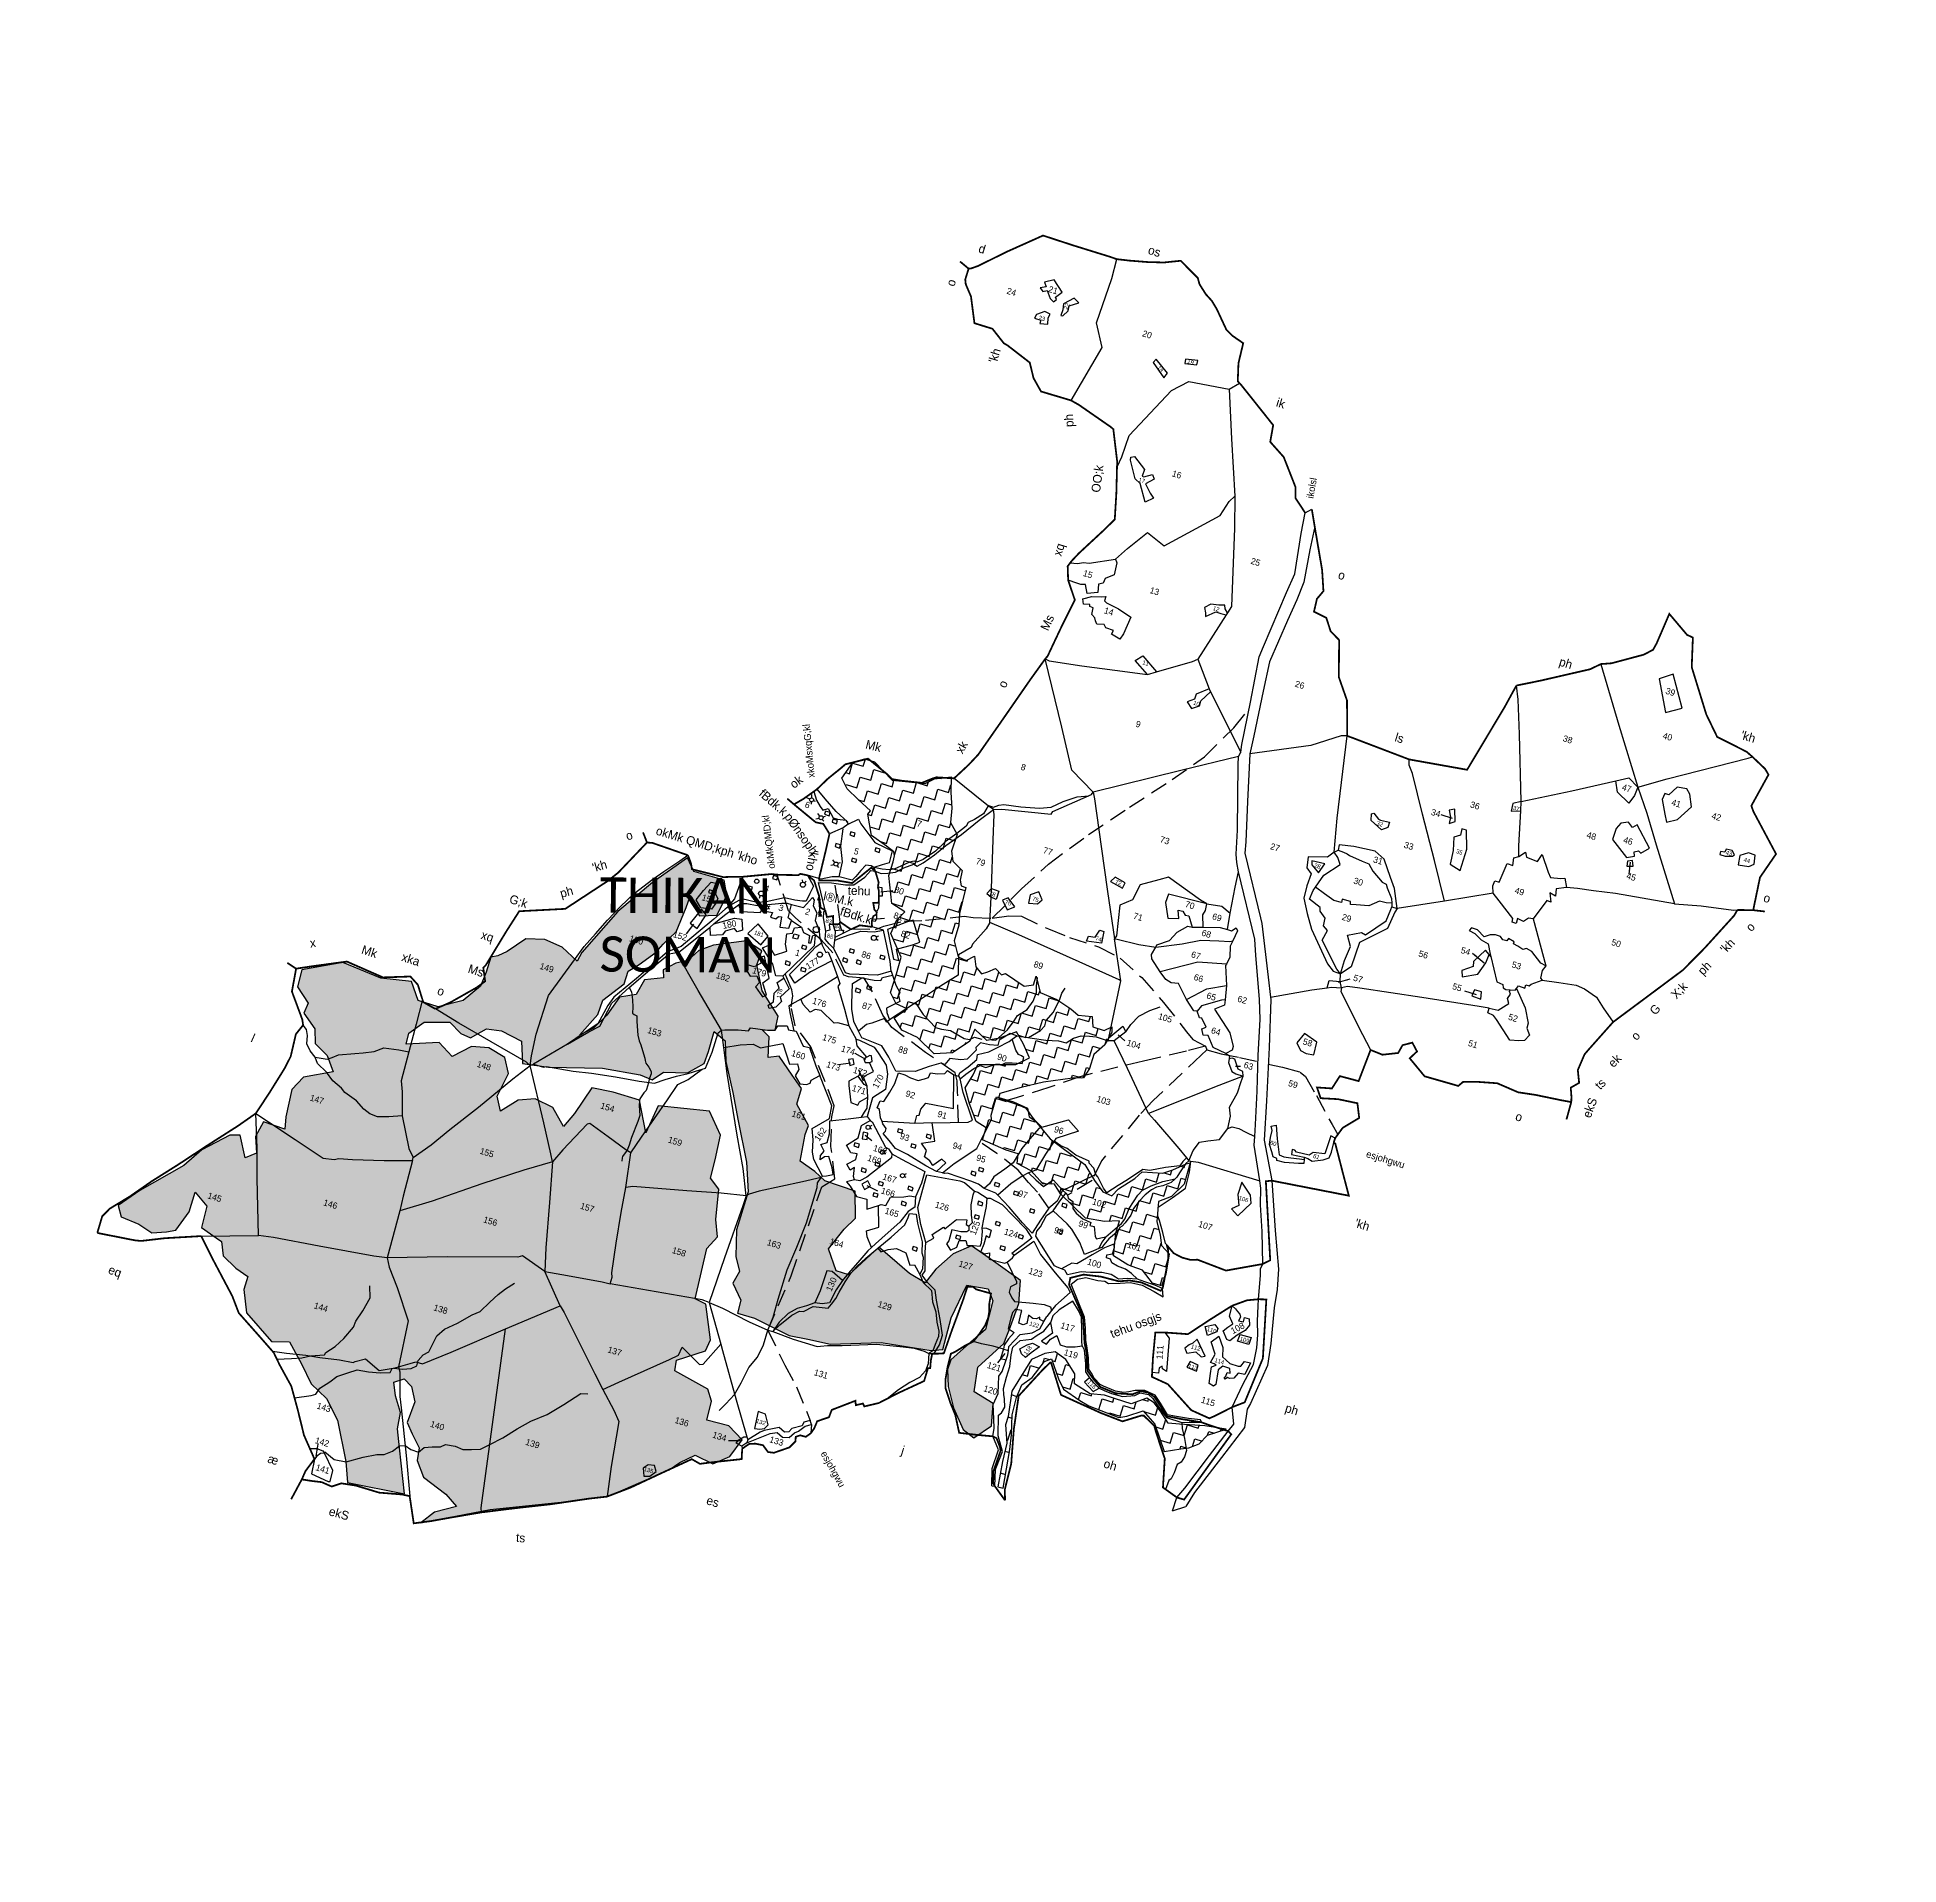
# Model space of a CAD drawing. Header units: metres. Extents: x 317463 to 322943, y 1861234 to 1866615.
import ezdxf

# ---------------------------------------------------------------- set-up
doc = ezdxf.new("R2010")
doc.units = ezdxf.units.M
doc.header["$MEASUREMENT"] = 0
for name, pattern in [('DASHDOT', [1, 0.5, -0.25, 0, -0.25]), ('DASHED', [0.75, 0.5, -0.25]), ('DIVIDE', [1.25, 0.5, -0.25, 0, -0.25, 0, -0.25])]:
    doc.linetypes.add(name, pattern=pattern)
for name, color, linetype in [('LINE_FOOTPATH', 1, 'DASHED'), ('LINE_WATER', 4, 'Continuous'), ('OFF', 1, 'Continuous'), ('OTHERS', 1, 'Continuous'), ('POLY_HATCH', 12, 'Continuous'), ('POLY_PARCEL', 6, 'Continuous'), ('POLY_WATER', 4, 'Continuous'), ('SYM_ARROW', 1, 'Continuous'), ('SYM_WELL', 1, 'Continuous'), ('TEXT_MAPOUT', 7, 'Continuous'), ('TEXT_PARCEL', 7, 'Continuous'), ('V_BOUND_LINE', 7, 'Continuous'), ('V_BOUND_STREAM_LINE', 7, 'DASHDOT'), ('V_DIVIDE_LINE', 7, 'DIVIDE'), ('VILLAGE NAME', 100, 'Continuous')]:
    doc.layers.add(name, color=color, linetype=linetype)
doc.styles.get("Standard").update_dxf_attribs({"font": 'arial.ttf'})
doc.styles.add('TEXT_MAP', font='KRDEV050.TTF', dxfattribs={"height": 1.8})
doc.dimstyles.get("Standard").update_dxf_attribs({"dimtxt": 0.18, "dimasz": 0.18, "dimexe": 0.18, "dimexo": 0.0625, "dimgap": 0.09, "dimtad": 0, "dimtih": 1, "dimtoh": 1, "dimdec": 4, "dimzin": 0, "dimdsep": 46, "dimtxsty": 'Standard', "dimcen": 0.09, "dimadec": 0, "dimazin": 0, "dimtfac": 1, "dimtdec": 4, "dimtofl": 0, "dimtmove": 0, "dimatfit": 3, "dimfxl": 1, "dimtolj": 1, "dimtzin": 0, "dimarcsym": 0})
pattern_1 = [(0, (0, 0), (3.175, 3.175), [3.175, -3.175]), (90, (3.175, 0), (-3.175, 3.175), [3.175, -3.175])]

msp = doc.modelspace()

# ---------------------------------------------------------------- texts
at = {"layer": 'VILLAGE NAME', "insert": (319119.5, 1864141.4), "char_height": 104.042, "attachment_point": 1, "rotation": 359.6762}
msp.add_mtext_dynamic_manual_height_columns('{\\fCalibri|b0|i0|c0|p34;THIKAN SOMAN}', width=600.586, gutter_width=520.2, heights=[0], dxfattribs=at)

# ---------------------------------------------------------------- blocks, each defined once
blk = doc.blocks.new('RIVERARROW')
for points in [[(0, 0), (3.5, 1.7)], [(0, 0), (3.5, -1.7)], [(0, 0), (24.3, 0)], [(16, 0), (19.6, 1.7)], [(16, 0), (19.6, -1.7)], [(18.4, 0), (22, 1.7)], [(18.4, 0), (22, -1.7)], [(20.7, 0), (24.3, 1.7)], [(20.7, 0), (24.3, -1.7)]]:
    blk.add_lwpolyline(points)
blk = doc.blocks.new('TWOMOTWELL')
at = {"layer": 'SYM_WELL'}
for points in [[(-0.057, 0.082), (-0.026, 0.037)], [(0.057, 0.082), (0.026, 0.037)], [(-0.026, -0.037), (-0.068, -0.098)], [(0.026, -0.037), (0.068, -0.098)]]:
    blk.add_lwpolyline(points, dxfattribs=at)
blk.add_circle((0, 0), 0.0449, dxfattribs=at)
blk = doc.blocks.new('OTHERS')
at = {"layer": 'OTHERS'}
blk.add_lwpolyline([(0.68, -0.43), (0.68, 0.49), (-0.65, 0.49), (-0.65, -0.41), (0.68, -0.43)], dxfattribs=at)
blk = doc.blocks.new('MOTWELL')
at = {"layer": 'SYM_WELL'}
for points in [[(-1.5, 3), (-0.8, 1.5)], [(1.5, 3), (0.8, 1.5)]]:
    blk.add_lwpolyline(points, dxfattribs=at)
blk.add_circle((0, 0), 1.74, dxfattribs=at)
blk = doc.blocks.new('PAKKAWELL')
at = {"layer": 'SYM_WELL'}
blk.add_circle((0, 0), 1.81, dxfattribs=at)
blk = doc.blocks.new('TEXTARROW')
blk.add_leader([(0, 0), (8.6, 0)], dimstyle='Standard', override={"dimtxt": 2.5, "dimasz": 2.5, "dimexe": 1.25, "dimexo": 0.625, "dimgap": 0.625, "dimtad": 1, "dimtih": 0, "dimtoh": 0, "dimzin": 8, "dimcen": 2.5, "dimtofl": 1})
blk = doc.blocks.new('2478')
at = {"layer": 'POLY_HATCH'}
h = blk.add_hatch(dxfattribs=at)
h.set_pattern_fill('ZIGZAG', color=256, style=0)
h.set_pattern_definition(pattern_1)
h.paths.add_polyline_path([(242.92, 229.2), (240.51, 233.19), (240.51, 237.81), (239.77, 241.06), (239.25, 248.72), (237.88, 248.72), (237.11, 250.25), (236.9, 252.97), (233.54, 254.76), (232.38, 257.38), (232.49, 262.42), (229.76, 265.14), (228.92, 269.13), (227.34, 273.33), (226.08, 277.63), (221.77, 275.64), (219.57, 273.64), (210.33, 271.76), (204.02, 275.32), (201.08, 275.32), (198.14, 273.33), (196.5, 268.21), (198.84, 265.73), (202.69, 263.67), (206.96, 261.61), (206.54, 260.51), (209.3, 255.01), (214.25, 253.36), (216.73, 252.39), (217.28, 251.43), (217.42, 249.64), (217.29, 245.58), (220.46, 238.16), (224.72, 237.06), (223.21, 234.17), (222.66, 229.91), (224.58, 227.71), (227.47, 224.41), (227.61, 219.46), (227.47, 213.82), (229.95, 211.21), (233.39, 210.79), (230.55, 207.29), (233.72, 204.54), (238.54, 203.85), (244.45, 200.82), (249.41, 202.61), (253.12, 207.15), (253.54, 210.86), (257.67, 208.8), (260.97, 210.45), (265.1, 213.61), (267.85, 211), (270.74, 207.56), (267.57, 204.67), (257.25, 201.51), (256.84, 198.35), (255.74, 194.09), (258.22, 190.1), (261.52, 185.84), (264.72, 184.95), (264.72, 181.37), (272.01, 180.55), (275.59, 180.55), (276.14, 177.8), (280.54, 176.97), (284.81, 174.36), (287.98, 175.32), (290.45, 173.12), (299.26, 168.58), (304.77, 169.27), (308.76, 170.65), (308.76, 167.07), (310.07, 160.64), (314.64, 159.44), (316, 159.36), (319.12, 159.2), (322.96, 156.49), (325.6, 156.49), (325.84, 160), (324.98, 165.83), (322.27, 167.43), (321.07, 170.14), (318.96, 173.64), (317.76, 179.15), (320.87, 181.65), (323.37, 186.06), (323.17, 192.37), (322.17, 191.76), (319.06, 188.96), (316.66, 187.26), (310.85, 185.96), (309.44, 183.45), (305.84, 179.35), (304.63, 176.85), (301.83, 177.25), (298.62, 179.65), (294.71, 183.15), (286.99, 185.86), (283.08, 187.26), (276.75, 191.43), (273.95, 193.63), (271.64, 193.93), (265.63, 194.03), (265.63, 195.44), (270.94, 198.84), (276.55, 202.14), (284.17, 205.65), (287.08, 206.65), (287.98, 209.65), (287.98, 213.86), (290.18, 217.36), (291.09, 221.37), (290.55, 222.89), (288.77, 221.21), (285.41, 221.32), (284.36, 224.04), (280.47, 223.21), (277.95, 224.36), (273.38, 225.74), (268.23, 226.26), (265.82, 230.36), (265.82, 227.84), (263.4, 226.68), (257.2, 228.57), (256.26, 227.84), (254.05, 229.1), (252.27, 227.52), (250.69, 226.47), (248.59, 227.94), (247.33, 230.67), (245.44, 228.89)])
h = blk.add_hatch(dxfattribs=at)
h.set_pattern_fill('ZIGZAG', color=256, style=0)
h.set_pattern_definition(pattern_1)
h.paths.add_polyline_path([(149.57, 150.29), (145.1, 154.58), (139.55, 155.47), (135.08, 153.69), (131.14, 149.22), (129, 152.97), (130.25, 160.12), (127.92, 164.23), (122.74, 165.48), (117.9, 164.41), (113.43, 160.12), (108.78, 162.8), (99.94, 159.59), (99.76, 162.81), (102.98, 167.1), (109.96, 169.24), (113.9, 167.1), (116.94, 166.74), (120.52, 170.49), (124.81, 171.21), (131.07, 169.96), (133.22, 164.06), (140.56, 165.13), (155.41, 169.42), (166.14, 170.67), (169.9, 170.32), (172.32, 173.4), (178.94, 175.19), (182.7, 179.12), (182.88, 182.7), (182.7, 188.6), (186.46, 186.99), (188.42, 181.45), (192.9, 173.58), (196.66, 166.25), (202.38, 155.71), (205.27, 147.77), (205.27, 136.51), (207.24, 129.18), (209.57, 125.42), (208.67, 121.67), (212.25, 117.74), (212.44, 113.9), (217.45, 113.9), (228.37, 112.11), (233.73, 112.65), (240.35, 113.18), (253.95, 117.83), (268.27, 119.8), (271.31, 121.05), (270.95, 130.34), (272.56, 140.53), (278.64, 141.25), (280.97, 138.39), (281.33, 129.98), (276.85, 123.01), (274.4, 118.86), (274.23, 116), (275.84, 111.35), (279.06, 105.99), (283.53, 100.98), (287.11, 99.55), (290.9, 104.27), (289.47, 110.53), (283.38, 112.14), (282.31, 119.11), (287.5, 127.69), (287.86, 132.87), (288.21, 139.84), (286.78, 146.28), (277.84, 149.32), (270.5, 151.64), (266.21, 147.89), (262.81, 142.34), (261.02, 137.7), (256.01, 138.95), (249.21, 141.99), (245.45, 143.6), (239.55, 133.59), (235.79, 133.59), (231.85, 138.95), (234.54, 145.56), (236.68, 149.49), (234.36, 156.82), (225.23, 157.18), (221.77, 158.87), (216.94, 160.47), (216.05, 168.16), (216.23, 170.84), (211.22, 175.67), (211.22, 180.32), (207.64, 183.18), (202.45, 187.29), (199.59, 186.04), (198.16, 191.76), (195.65, 193.01), (199.23, 194.08), (198.83, 198.12), (192.39, 203.66), (188.81, 210.27), (188.99, 214.56), (183.98, 215.99), (175.39, 212.06), (171.81, 209.38), (169.66, 205.8), (166.62, 204.01), (163.76, 201.15), (164.47, 199.01), (159.46, 196.86), (158.39, 192.22), (154.1, 190.07), (152.13, 184.17), (149.62, 179.52), (146.4, 176.49), (149.62, 183.64), (149.8, 187.93), (154.28, 194.18), (154.28, 197.94), (156.78, 200.62), (160.36, 205.44), (161.61, 208.13), (164.12, 212.59), (164.83, 220.1), (165.01, 223.14), (169.13, 218.85), (173.78, 220.46), (174.85, 226.72), (172.88, 230.65), (163.94, 230.47), (161.07, 233.69), (153.56, 224.03), (146.58, 213.31), (140.14, 199.19), (139.57, 196.43), (134.38, 198.93), (129.01, 199.65), (123.82, 198.22), (119.71, 193.21), (117.56, 191.25), (115.77, 190.35), (115.77, 185.89), (115.41, 181.6), (111.83, 176.23), (105.57, 172.48), (99.59, 172.48), (96.2, 177.13), (87.61, 175.52), (75.98, 176.59), (65.42, 171.23), (65.6, 166.22), (69.89, 162.65), (69.54, 159.61), (73.83, 156.21), (75.08, 152.28), (79.38, 149.96), (82.42, 146.02), (74.72, 142.09), (72.58, 137.8), (73.26, 129.84), (73.98, 126.44), (67.54, 126.62), (66.64, 121.97), (68.25, 117.51), (65.57, 115.36), (62.35, 121.08), (59.49, 120.19), (53.04, 113.93), (49.47, 108.21), (39.58, 97.75), (34.93, 91.86), (36.71, 89), (42.08, 88.46), (46.38, 87.21), (50.31, 88.64), (52.64, 89.89), (54.79, 95.97), (54.79, 101.87), (59.08, 99.01), (59.44, 92.75), (64.27, 91.14), (66.06, 90.6), (67.67, 86.85), (72.14, 84.53), (76.08, 83.28), (76.08, 79.34), (78.76, 73.27), (87.89, 67.55), (92.9, 68.98), (97.91, 63.97), (102.2, 59.32), (107.63, 56.56), (112.46, 51.55), (118.18, 41.01), (120.33, 35.46), (136.79, 37.07), (131.6, 49.23), (129.45, 54.23), (128.92, 58.88), (126.23, 62.99), (124.62, 66.57), (127.13, 68.36), (129.81, 66.93), (131.96, 62.99), (131.6, 56.74), (133.93, 54.06), (136.97, 50.84), (137.5, 47.26), (140.55, 43.15), (148.06, 40.47), (152, 37.97), (146.45, 34.57), (143.66, 30.58), (161.44, 39.95), (181.78, 48.48), (192.37, 53.23), (206.87, 65.59), (209.15, 68.43), (212.7, 71.7), (218.25, 70.85), (222.23, 74.26), (224.22, 79.8), (219.39, 82.5), (212.99, 82.22), (212.7, 87.76), (210.71, 90.74), (200.19, 93.01), (199.76, 96), (206.87, 100.97), (207.3, 104.38), (203.04, 113.71), (199.76, 114.28), (198.77, 128.91), (200.62, 133.03), (198.77, 137.58), (197.06, 146.1), (193.93, 148.38), (193.62, 153.74), (193.06, 160.95), (188.06, 166.5), (173.63, 163.72), (172.52, 155.4), (168.07, 163.72), (160.3, 163.72), (154.05, 163.16), (151.54, 154.76)])
h = blk.add_hatch(dxfattribs=at)
h.set_pattern_fill('ZIGZAG', color=256, style=0)
h.set_pattern_definition(pattern_1)
h.paths.add_polyline_path([(326.97, 118.16), (330.94, 120.96), (335.25, 118.28), (340.04, 111.61), (344.33, 113.76), (346.48, 114.66), (348.97, 116.58), (350.55, 119.63), (355.08, 122.79), (348.97, 122), (341.96, 120.31), (338.79, 119.63), (335.74, 122.34), (333.25, 124.04), (330.88, 124.71), (327.15, 121.89), (322.4, 121.89), (319.12, 122), (315.16, 121.21), (310.08, 122.57), (309.28, 125.39), (305.67, 128.55), (302.16, 129.68), (299.45, 128.44), (296.28, 125.62), (293.57, 115.45), (294.65, 108.2), (294.65, 105.75), (296.52, 100.86), (296.87, 95.5), (297.68, 88.15), (299.32, 88.27), (297.92, 99.34), (297.1, 103.53), (295.59, 109.01), (295.35, 114.02), (295.82, 117.98), (298.03, 120.78), (300.03, 126.2), (301.66, 127.48), (305.28, 122.59), (307.49, 120.26), (312.86, 118.51), (315.77, 117.81), (324.87, 117.11)])
at = {"layer": 'LINE_FOOTPATH', "ltscale": 10}
for points in [[(249.02, 242.55), (254.55, 252.91), (259.81, 261.92), (268.31, 273.27), (277.15, 284.08), (286.47, 295.17), (293.4, 304.07), (298.96, 314.4), (301.57, 320.57)], [(201.78, 256.65), (197.74, 258.63), (193.63, 261.13), (190.66, 263.16)], [(203.92, 241.05), (203.58, 245.46), (201.82, 249.57), (200.98, 254.74)], [(249.02, 242.55), (253.38, 244.57), (256.81, 245.51), (265.2, 244.24), (271.67, 243.72), (280.32, 243.54), (287.12, 242.27), (294.66, 238.76), (302.64, 233.81), (311.32, 227.71), (313.64, 226.15), (317.7, 225.41), (318.35, 224.45), (322.58, 224.57), (327.87, 225.15), (333.29, 225.56)], [(207.94, 228.89), (203.58, 238.49)], [(211.84, 228.05), (218.23, 229.79), (220.21, 231.36), (225.3, 234.46), (231, 236.41), (237.52, 239.17), (241.17, 240.77), (243.8, 241.13), (249.02, 242.55)], [(204.28, 222.42), (195.43, 226.31), (192.97, 227.68), (186.83, 236.52)], [(317.7, 225.41), (312.92, 222.43), (302.03, 216.18), (285.99, 206.64), (278.45, 201.14), (270.42, 195.59), (268.34, 194.29)], [(318.35, 224.45), (317.29, 222.56), (307.93, 206.2), (305.38, 201.11), (298.89, 185.56), (297.97, 179.39), (293.43, 174.37), (292.51, 173.39)], [(336.27, 225.64), (340.4, 226.07), (345.59, 226.14), (347.4, 225.36), (352.01, 221.16), (358.66, 214.51), (361.04, 212.31)], [(256.74, 184.15), (254.01, 192.36), (253, 195.32), (251.79, 197.36), (241.99, 200.46), (230.76, 204.45), (227.24, 207.08), (222.5, 212.57), (219.17, 215.58), (214.78, 214.62), (213.31, 214.72), (208.5, 219.87), (204.28, 222.42)], [(201.67, 201.77), (201.14, 204.87), (200.43, 206.45), (197.29, 210.2)], [(222.09, 111.81), (223.97, 128.52), (224.9, 155.3), (227.75, 158.56), (224.08, 166.98), (221.82, 175.13), (221.6, 178.35), (217.14, 184.14), (212.51, 189.71), (210.36, 192.47), (204.31, 196.96), (201.67, 201.77)], [(288.45, 168.24), (284.11, 171.68), (280.77, 173.59), (276.98, 176.08), (269.79, 178.88), (264.28, 180.57)], [(222.09, 111.81), (229.66, 103.65), (234.64, 98.77), (241.1, 90.7)]]:
    blk.add_lwpolyline(points, dxfattribs=at)
at = {"layer": 'LINE_WATER'}
for points in [[(238.65, 272.93), (240.15, 272.8), (241.43, 273.8), (242.73, 274.44), (247.56, 275.2), (252.77, 276.41), (255.85, 277.6), (258.66, 280.13), (262.13, 282.59), (265.14, 283.88)], [(258.89, 209.36), (260.14, 209.58), (262.41, 213.4), (263.48, 216.37), (263.95, 218.09), (266.12, 220.55), (267.04, 223.3), (267.22, 225.98), (266.75, 227.71), (266.27, 230.09)], [(268.78, 213.04), (271.48, 215.93), (272.22, 217.62), (272.18, 219.12), (273.54, 222.02), (274.16, 226.09), (274.2, 227.89), (274.68, 229.54)], [(294.78, 222.71), (295.55, 225.03), (297.09, 228.01), (299.53, 230.48), (302.13, 232.29)], [(330.57, 204.85), (330.32, 208.38), (329.29, 210.81), (330.24, 215.28), (330.33, 218.75), (330.45, 220.39)], [(235.17, 213.15), (238.18, 210.61), (242.66, 208.04), (244.45, 208.15), (246.97, 208.53), (251.36, 207.42), (252.87, 207.6), (254.05, 208.65), (256.24, 208.7)], [(322.71, 192.78), (322.96, 195.96), (324.03, 198.71), (326.23, 199.78), (329.28, 201.16), (330.57, 204.85)], [(330.57, 204.85), (331.64, 205.59), (333.56, 205.75), (335.81, 205.29), (338.58, 204.92)], [(143.86, 173.06), (143.86, 173.06), (136.21, 164.77)], [(267.9, 118.79), (268.58, 115.89), (268.39, 113.75), (267.28, 111.45), (265.14, 109.31), (262.67, 106.36), (260.28, 103.01)], [(218.38, 91.54), (219.23, 95.22), (220.07, 100.06), (221.57, 103.56), (222.16, 107.4), (222.09, 111.81)], [(123.41, 70.41), (125.88, 70.86), (128.18, 71.74), (129.52, 72.94), (129.4, 74.53), (130.3, 76.51), (131.6, 77.71), (132.12, 80.47), (132.48, 82.74), (134.02, 85.21), (137.03, 87.98), (140.39, 91.47), (142.28, 92.99), (144.11, 96.31), (145.75, 99.13), (147.24, 101.25), (149.22, 103.53)], [(90.91, 63.13), (94.8, 64.56), (97.59, 65.58), (99.74, 66.81), (103.46, 68.27), (103.63, 69.03), (105.66, 71.4), (107.35, 74.36), (109.04, 78.2), (109.21, 80.03), (110.21, 83.48), (111.22, 87.56), (110.07, 90.86)], [(215.53, 85.88), (216.8, 88.22), (218.38, 91.54)], [(111.65, 41.91), (114.79, 40.61), (118.23, 40.95), (122.51, 43.61), (125.95, 45.53), (128.02, 46.11), (130.01, 47.72), (131.44, 49.71), (132.94, 50.26), (134.86, 49.74), (137.1, 49.62), (138.25, 51.37), (140.42, 52.23), (142.7, 52.85), (143.87, 53.97), (146.62, 54.22), (148.99, 53.96), (151.38, 54.75), (153.76, 55.51), (155.96, 57.57), (158.91, 60.48), (162.03, 64.09), (165.19, 67.32), (168.98, 70.54), (172.7, 74.65), (176.43, 78.97), (178.42, 79.55)], [(98.86, 54.11), (103.24, 56.12), (104.36, 56.9), (104.98, 58.83), (107.15, 61.4), (108.6, 63.43), (111.27, 65.36), (113.59, 66.95), (116.89, 67.32), (120.15, 67.98), (122.77, 68.93), (122.98, 70.2)]]:
    blk.add_lwpolyline(points, dxfattribs=at)
at = {"layer": 'LINE_WATER', "ltscale": 10}
blk.add_lwpolyline([(155.93, 193.57), (156.94, 192.53), (157.86, 190.49), (158.6, 188.51), (159.02, 186.86), (159.58, 186.58), (160.36, 186.47), (160.89, 184.96), (162.26, 181.29), (163.14, 179.85), (163.86, 178.94), (165.3, 176.69), (166.08, 175.6), (166.32, 175.03), (166.78, 174.36), (167.88, 173.45), (168.9, 172.53), (169.11, 171.9), (169, 170.59), (169.11, 168.55), (169.11, 166.93), (168.65, 166.08), (168.05, 164.16), (168.12, 163.56), (168.44, 162.22), (168.93, 160.95), (169.42, 159.61), (169.39, 157.78), (169.07, 152.88), (169.04, 150.64), (168.86, 149.09), (168.16, 147.04), (168.16, 146.58), (168.4, 145.67)], dxfattribs=at)
at = {"layer": 'OFF'}
for points in [[(300.61, 378.81), (302.1, 380.35)], [(198.58, 238.96), (195.16, 238.87)], [(326.91, 153.65), (326.11, 155.89)], [(347.2, 96.17), (350.5, 98.42)], [(241.8, 89.68), (241.1, 90.7)], [(296.04, 87.98), (296.82, 88.15)]]:
    blk.add_lwpolyline(points, dxfattribs=at)
at = {"layer": 'OFF', "ltscale": 10}
blk.add_lwpolyline([(225.87, 219.72), (226.62, 218.8)], dxfattribs=at)
at = {"layer": 'OTHERS'}
blk.add_lwpolyline([(169.68, 226), (170.62, 226), (170.62, 226.81), (169.68, 226.81)], close=True, dxfattribs=at)
at = {"layer": 'POLY_HATCH'}
for points in [[(198.14, 273.33), (201.08, 275.32), (204.02, 275.32), (210.33, 271.76), (219.57, 273.64), (221.77, 275.64), (226.08, 277.63), (227.34, 273.33), (228.92, 269.13), (229.76, 265.14), (232.49, 262.42), (232.38, 257.38), (233.54, 254.76), (236.9, 252.97), (237.11, 250.25), (237.88, 248.72), (239.25, 248.72), (239.77, 241.06), (240.51, 237.81), (240.51, 233.19), (242.92, 229.2), (245.44, 228.89), (247.33, 230.67), (248.59, 227.94), (250.69, 226.47), (252.27, 227.52), (254.05, 229.1), (256.26, 227.84), (257.2, 228.57), (263.4, 226.68), (265.82, 227.84), (265.82, 230.36), (268.23, 226.26), (273.38, 225.74), (277.95, 224.36), (280.47, 223.21), (284.36, 224.04), (285.41, 221.32), (288.77, 221.21), (290.55, 222.89), (291.09, 221.37), (290.18, 217.36), (287.98, 213.86), (287.98, 209.65), (287.08, 206.65), (284.17, 205.65), (276.55, 202.14), (270.94, 198.84), (265.63, 195.44), (265.63, 194.03), (271.64, 193.93), (273.95, 193.63), (276.75, 191.43), (283.08, 187.26), (286.99, 185.86), (294.71, 183.15), (298.62, 179.65), (301.83, 177.25), (304.63, 176.85), (305.84, 179.35), (309.44, 183.45), (310.85, 185.96), (316.66, 187.26), (319.06, 188.96), (322.17, 191.76), (323.17, 192.37), (323.37, 186.06), (320.87, 181.65), (317.76, 179.15), (318.96, 173.64), (321.07, 170.14), (322.27, 167.43), (324.98, 165.83), (325.84, 160), (325.6, 156.49), (322.96, 156.49), (319.12, 159.2), (316, 159.36), (314.64, 159.44), (310.07, 160.64), (308.76, 167.07), (308.76, 170.65), (304.77, 169.27), (299.26, 168.58), (290.45, 173.12), (287.98, 175.32), (284.81, 174.36), (280.54, 176.97), (276.14, 177.8), (275.59, 180.55), (272.01, 180.55), (264.72, 181.37), (264.72, 184.95), (261.52, 185.84), (258.22, 190.1), (255.74, 194.09), (256.84, 198.35), (257.25, 201.51), (267.57, 204.67), (270.74, 207.56), (267.85, 211), (265.1, 213.61), (260.97, 210.45), (257.67, 208.8), (253.54, 210.86), (253.12, 207.15), (249.41, 202.61), (244.45, 200.82), (238.54, 203.85), (233.72, 204.54), (230.55, 207.29), (233.39, 210.79), (229.95, 211.21), (227.47, 213.82), (227.61, 219.46), (227.47, 224.41), (224.58, 227.71), (222.66, 229.91), (223.21, 234.17), (224.72, 237.06), (220.46, 238.16), (217.29, 245.58), (217.42, 249.64), (217.28, 251.43), (216.73, 252.39), (214.25, 253.36), (209.3, 255.01), (206.54, 260.51), (206.96, 261.61), (202.69, 263.67), (198.84, 265.73), (196.5, 268.21), (198.14, 273.33)], [(143.66, 30.58), (161.44, 39.95), (181.78, 48.48), (192.37, 53.23), (206.87, 65.59), (209.15, 68.43), (212.7, 71.7), (218.25, 70.85), (222.23, 74.26), (224.22, 79.8), (219.39, 82.5), (212.99, 82.22), (212.7, 87.76), (210.71, 90.74), (200.19, 93.01), (199.76, 96), (206.87, 100.97), (207.3, 104.38), (203.04, 113.71), (199.76, 114.28), (198.77, 128.91), (200.62, 133.03), (198.77, 137.58), (197.06, 146.1), (193.93, 148.38), (193.62, 153.74), (193.06, 160.95), (188.06, 166.5), (173.63, 163.72), (172.52, 155.4), (168.07, 163.72), (160.3, 163.72), (154.05, 163.16), (151.54, 154.76), (149.57, 150.29), (145.1, 154.58), (139.55, 155.47), (135.08, 153.69), (131.14, 149.22), (129, 152.97), (130.25, 160.12), (127.92, 164.23), (122.74, 165.48), (117.9, 164.41), (113.43, 160.12), (108.78, 162.8), (99.94, 159.59), (99.76, 162.81), (102.98, 167.1), (109.96, 169.24), (113.9, 167.1), (116.94, 166.74), (120.52, 170.49), (124.81, 171.21), (131.07, 169.96), (133.22, 164.06), (140.56, 165.13), (155.41, 169.42), (166.14, 170.67), (169.9, 170.32), (172.32, 173.4), (178.94, 175.19), (182.7, 179.12), (182.88, 182.7), (182.7, 188.6), (186.46, 186.99), (188.42, 181.45), (192.9, 173.58), (196.66, 166.25), (202.38, 155.71), (205.27, 147.77), (205.27, 136.51), (207.24, 129.18), (209.57, 125.42), (208.67, 121.67), (212.25, 117.74), (212.44, 113.9), (217.45, 113.9), (228.37, 112.11), (233.73, 112.65), (240.35, 113.18), (253.95, 117.83), (268.27, 119.8), (271.31, 121.05), (270.95, 130.34), (272.56, 140.53), (278.64, 141.25), (280.97, 138.39), (281.33, 129.98), (276.85, 123.01), (274.4, 118.86), (274.23, 116), (275.84, 111.35), (279.06, 105.99), (283.53, 100.98), (287.11, 99.55), (290.9, 104.27), (289.47, 110.53), (283.38, 112.14), (282.31, 119.11), (287.5, 127.69), (287.86, 132.87), (288.21, 139.84), (286.78, 146.28), (277.84, 149.32), (270.5, 151.64), (266.21, 147.89), (262.81, 142.34), (261.02, 137.7), (256.01, 138.95), (249.21, 141.99), (245.45, 143.6), (239.55, 133.59), (235.79, 133.59), (231.85, 138.95), (234.54, 145.56), (236.68, 149.49), (234.36, 156.82), (225.23, 157.18), (221.77, 158.87), (216.94, 160.47), (216.05, 168.16), (216.23, 170.84), (211.22, 175.67), (211.22, 180.32), (207.64, 183.18), (202.45, 187.29), (199.59, 186.04), (198.16, 191.76), (195.65, 193.01), (199.23, 194.08), (198.83, 198.12), (192.39, 203.66), (188.81, 210.27), (188.99, 214.56), (183.98, 215.99), (175.39, 212.06), (171.81, 209.38), (169.66, 205.8), (166.62, 204.01), (163.76, 201.15), (164.47, 199.01), (159.46, 196.86), (158.39, 192.22), (154.1, 190.07), (152.13, 184.17), (149.62, 179.52), (146.4, 176.49), (149.62, 183.64), (149.8, 187.93), (154.28, 194.18), (154.28, 197.94), (156.78, 200.62), (160.36, 205.44), (161.61, 208.13), (164.12, 212.59), (164.83, 220.1), (165.01, 223.14), (169.13, 218.85), (173.78, 220.46), (174.85, 226.72), (172.88, 230.65), (163.94, 230.47), (161.07, 233.69), (153.56, 224.03), (146.58, 213.31), (140.14, 199.19), (139.57, 196.43), (134.38, 198.93), (129.01, 199.65), (123.82, 198.22), (119.71, 193.21), (117.56, 191.25), (115.77, 190.35), (115.77, 185.89), (115.41, 181.6), (111.83, 176.23), (105.57, 172.48), (99.59, 172.48), (96.2, 177.13), (87.61, 175.52), (75.98, 176.59), (65.42, 171.23), (65.6, 166.22), (69.89, 162.65), (69.54, 159.61), (73.83, 156.21), (75.08, 152.28), (79.38, 149.96), (82.42, 146.02), (74.72, 142.09), (72.58, 137.8), (73.26, 129.84), (73.98, 126.44), (67.54, 126.62), (66.64, 121.97), (68.25, 117.51), (65.57, 115.36), (62.35, 121.08), (59.49, 120.19), (53.04, 113.93), (49.47, 108.21)], [(340.04, 111.61), (344.33, 113.76), (346.48, 114.66), (348.97, 116.58), (350.55, 119.63), (355.08, 122.79), (348.97, 122), (341.96, 120.31), (338.79, 119.63), (335.74, 122.34), (333.25, 124.04), (330.88, 124.71), (327.15, 121.89), (322.4, 121.89), (319.12, 122), (315.16, 121.21), (310.08, 122.57), (309.28, 125.39), (305.67, 128.55), (302.16, 129.68), (299.45, 128.44), (296.28, 125.62), (293.57, 115.45), (294.65, 108.2), (294.65, 105.75), (296.52, 100.86), (296.87, 95.5), (297.68, 88.15), (299.32, 88.27), (297.92, 99.34), (297.1, 103.53), (295.59, 109.01), (295.35, 114.02), (295.82, 117.98), (298.03, 120.78), (300.03, 126.2), (301.66, 127.48), (305.28, 122.59), (307.49, 120.26), (312.86, 118.51), (315.77, 117.81), (324.87, 117.11), (326.97, 118.16), (330.94, 120.96), (335.25, 118.28), (340.04, 111.61)], [(49.47, 108.21), (39.58, 97.75), (34.93, 91.86), (36.71, 89), (42.08, 88.46), (46.38, 87.21), (50.31, 88.64), (52.64, 89.89), (54.79, 95.97), (54.79, 101.87), (59.08, 99.01), (59.44, 92.75), (64.27, 91.14), (66.06, 90.6), (67.67, 86.85), (72.14, 84.53), (76.08, 83.28), (76.08, 79.34), (78.76, 73.27), (87.89, 67.55), (92.9, 68.98), (97.91, 63.97), (102.2, 59.32), (107.63, 56.56), (112.46, 51.55), (118.18, 41.01), (120.33, 35.46), (136.79, 37.07), (131.6, 49.23), (129.45, 54.23), (128.92, 58.88), (126.23, 62.99), (124.62, 66.57), (127.13, 68.36), (129.81, 66.93), (131.96, 62.99), (131.6, 56.74), (133.93, 54.06), (136.97, 50.84), (137.5, 47.26), (140.55, 43.15), (148.06, 40.47), (152, 37.97), (146.45, 34.57), (143.66, 30.58)]]:
    blk.add_lwpolyline(points, dxfattribs=at)
at = {"layer": 'POLY_PARCEL'}
for points in [[(227.55, 390), (231.6, 407), (228.08, 413.21), (228.49, 426.55), (228.3, 432.25)], [(216.17, 418.75), (212.98, 421.41), (210.52, 419.96), (211.34, 418.9), (209.79, 418.13), (210.81, 417.35), (211.97, 417.93), (213.37, 416.05), (214.57, 415.42), (215.2, 416.24), (214.72, 416.77), (216.17, 418.75)], [(219.93, 418.08), (217.52, 415.67), (217.81, 413.98), (217.76, 412.24), (218.29, 412.38), (219.35, 414.17), (219.21, 415.62), (221.53, 417.21), (219.93, 418.08)], [(214.86, 408.8), (214.48, 410.58), (214.72, 411.74), (213.03, 412.08), (211, 410.49), (210.81, 409.33), (212.69, 409.33), (212.69, 408.32), (214.86, 408.8)], [(251.51, 405.41), (247.26, 408.3), (246.72, 407.08), (250.97, 403.83), (251.51, 405.41)], [(258.85, 410.1), (258.71, 411.37), (255.28, 410.73), (255.46, 409.47), (258.85, 410.1)], [(269.65, 406.22), (271.97, 408.67)], [(245.57, 375.7), (246.08, 378.86), (246.3, 385.29), (254.08, 401.06), (258.01, 404.91), (269.65, 406.22)], [(269.65, 406.22), (274.43, 392.91), (280.08, 377.55)], [(248.52, 379.49), (249.48, 380.02), (253.23, 377.3), (253.17, 375.24), (253.71, 375.21), (255.82, 376.55), (256.65, 375.48), (254.7, 373.5), (256.79, 371.32), (258.08, 370.23), (256.12, 368.44), (253.26, 373.09), (251.44, 374), (248.65, 378.68), (248.52, 379.49)], [(252.8, 350.52), (255.22, 354.35), (259.33, 360.37), (264.98, 358.12), (277.67, 371.09), (278.96, 375.56), (280.08, 377.55)], [(280.08, 377.55), (282.66, 368.76), (288.31, 347.2), (287.73, 345.12)], [(393.61, 362.17), (403.53, 347.06), (413.92, 331.77)], [(240.78, 345.7), (242.81, 346.17), (244.36, 346.94), (245.94, 347.18), (252.8, 350.52)], [(252.8, 350.52), (253.47, 349.57), (253.72, 346.1), (251.57, 344.37), (251.46, 342.93), (250.3, 342.26), (250.76, 339.91), (247.91, 338.75), (246.75, 341.11), (245.51, 340.7), (244.26, 340.76), (241.66, 340.83)], [(287.73, 345.12), (286.83, 346.02), (286.38, 347.05), (284.72, 346.5), (282.46, 346.09), (281.02, 344.65), (281.72, 343.29), (282.06, 342.36)], [(282.06, 342.36), (284.5, 344.43), (285.98, 344.43), (287.55, 344.48)], [(287.55, 344.48), (283.49, 330.12)], [(287.73, 345.12), (287.55, 344.48)], [(383.35, 318.13), (377.31, 336.31), (374.05, 345.64), (372.41, 349.32)], [(413.92, 331.77), (421.21, 336.4), (441.57, 348.77), (442.57, 349.5)], [(273.36, 323.18), (282.25, 329.03), (283.49, 330.12)], [(283.49, 330.12), (289.09, 322.94)], [(383.35, 318.13), (396.2, 325.27), (407.35, 331.6)], [(407.35, 331.6), (410.66, 333.48), (413.92, 331.77)], [(413.92, 331.77), (413.71, 329.2), (412.75, 326.67), (408.74, 328.66), (407.35, 331.6)], [(413.92, 331.77), (418.54, 325.39), (423.65, 317.54), (433.52, 302.99)], [(271.1, 321.71), (266.54, 324.54), (268.24, 326.39), (273.36, 323.18)], [(271.1, 321.71), (273.36, 323.18)], [(241.94, 317.48), (243.16, 317.26), (252.51, 318.61), (261.82, 320.22), (271.1, 321.71)], [(289.09, 322.94), (285.98, 320.43), (285.93, 318.93), (284.14, 317.56), (285.85, 316.08), (287.86, 317.53), (287.73, 319.01), (289.64, 322.24)], [(289.09, 322.94), (289.64, 322.24)], [(289.64, 322.24), (302.96, 308.32)], [(330.55, 321.57), (328.83, 321.13), (321.4, 315.92), (305.51, 308.58)], [(336.68, 288.84), (334.67, 298.33), (330.55, 321.57)], [(370.73, 284.72), (364.67, 294.93), (357.52, 306.48), (351.43, 316.73), (349.84, 318.81), (349.35, 320.32)], [(383.35, 318.13), (381.2, 316.92), (381.45, 314.69), (383.98, 315.54)], [(383.98, 315.54), (383.35, 318.13)], [(445.79, 321.36), (444.78, 322.34), (443.11, 322.22), (442.95, 321.21), (441.69, 321.06), (441.84, 320.23), (443.36, 320.18), (445.38, 320.85), (445.79, 321.36)], [(451.96, 320.46), (451.47, 322.96), (449.46, 323.07), (447.31, 321.57), (447.62, 318.91), (450.67, 319.33), (451.96, 320.46)], [(266.02, 285.23), (258.42, 289.38), (252.08, 300.32), (241.94, 317.48)], [(387.23, 302.94), (386.33, 305.89), (383.98, 315.54)], [(419.17, 309.84), (418.53, 311.33), (417.24, 310.71), (417.49, 309.32), (419.17, 309.84)], [(302.66, 306.98), (288.09, 298.39), (266.02, 285.23)], [(344.16, 302.74), (345.97, 301.56), (346.6, 301.39), (349.17, 301.56), (349.21, 300.05), (347.61, 298.87), (344.08, 300.55), (343.66, 302.36), (344.16, 302.74)], [(370.86, 305.86), (369.43, 305.81), (369.59, 303.91), (368, 302.86)], [(368, 302.86), (368.86, 299.19), (369.21, 295.2), (372.48, 294.28), (372.46, 300.66), (370.86, 305.86)], [(383.33, 290.91), (382.66, 292.84), (382.7, 294.35), (384, 294.38), (384.66, 300.1), (386.31, 300.07), (386, 302.21), (387.23, 302.94)], [(387.23, 302.94), (388.74, 304.73), (389.41, 303.44), (392.74, 303.19), (393.48, 305.47), (396.54, 301.15), (397.56, 299.93), (400.47, 300.52), (401.56, 300.91), (402.75, 298.52)], [(433.52, 302.99), (416.66, 300.91), (410.41, 299.79), (405.88, 299.12), (402.75, 298.52)], [(433.52, 302.99), (440.93, 304.71), (450.1, 306.15), (451.18, 306.57)], [(402.75, 298.52), (400.05, 297.29), (400.51, 295.22), (398.71, 295.68), (399.73, 293.19), (398.5, 293.29), (396.36, 287.22)], [(358.44, 278.76), (356.08, 283.94), (354.04, 286.67), (350.81, 291.09), (347.75, 292.53), (341.53, 292.07), (337.38, 291.28), (337.52, 289.68)], [(336.68, 288.84), (335.18, 286.97), (329.89, 285.43), (330.46, 282.31), (332.12, 281.03), (331.93, 277.43), (332.17, 273.82), (334.37, 269.89), (336.84, 266.02), (344.11, 257.88), (346.25, 256.39), (348.43, 256.23)], [(334.47, 277.76), (334.91, 279.22), (335.75, 281.74), (339.28, 285.97), (338.11, 287.73), (336.68, 288.84)], [(336.68, 288.84), (337.52, 289.68)], [(337.52, 289.68), (339.12, 289.66), (340.34, 289.47), (341.07, 289.17), (344.98, 288.7), (347.04, 288.52), (348.75, 286.92), (352.17, 284.64), (353.39, 284.45), (354.03, 283.55), (356.05, 280.98), (356.6, 279.74)], [(383.33, 290.91), (370.73, 284.72)], [(396.36, 287.22), (394.99, 286.98), (393.87, 285.71), (392, 286.03), (392.04, 284.52), (390.88, 284.56), (390.78, 285.64), (385.54, 289.26), (383.33, 290.91)], [(396.36, 287.22), (403.7, 275.47)], [(240.38, 272.18), (242.57, 272.99), (256.47, 275.76), (256.71, 276.63), (265.78, 284.43), (266.02, 285.23)], [(266.02, 285.23), (266.94, 283.53), (272.69, 271.1), (278.23, 259.34), (284.03, 247.06)], [(370.73, 284.72), (358.44, 278.76)], [(238.62, 272.78), (237.62, 273.12), (227.04, 277.42)], [(313.39, 263.6), (312.57, 271.09), (312.21, 275.59)], [(348.43, 256.23), (347.06, 257.24), (340.64, 263.9), (341.29, 266.99), (339.85, 267.89), (339.66, 270.19), (337.68, 271.63), (337.44, 272.68), (333.83, 274.01), (334.12, 276.64), (334.47, 277.76)], [(356.6, 279.74), (354.97, 279.41), (353.07, 279.25), (350.49, 277.1), (346.93, 276.37), (345.44, 275.97), (345.2, 276.75), (342.73, 276.78), (342.81, 275.78), (340.56, 275.64), (337.49, 276.7), (334.47, 277.76)], [(348.43, 256.23), (348.45, 260.27), (348.91, 264.52), (347.1, 267.37), (350.68, 269.27), (352, 268.97), (356.49, 274.47), (356.78, 277.92), (356.87, 278.76)], [(358.44, 278.76), (358.11, 277.56), (357.46, 272.47), (351, 266.34), (350.73, 259.03), (348.43, 256.23)], [(356.6, 279.74), (356.87, 278.76)], [(356.87, 278.76), (358.44, 278.76)], [(403.7, 275.47), (402.1, 275.81), (398.64, 278.24), (396.94, 278.53), (396.07, 277.98), (394.44, 278.46), (393.06, 278.75), (393.09, 279.42), (391.2, 279.84), (391, 279.06), (389.82, 278.94), (388.9, 279.73), (387.36, 279.76), (385.96, 279.29), (384.46, 278.29), (382.08, 279.6), (380.27, 279.67), (379.89, 278.71), (381.65, 278.42), (383.95, 277.15), (386.11, 276.68), (387.56, 274.03), (387.91, 273.44)], [(403.7, 275.47), (403.03, 273.89), (403.28, 271.68), (403.84, 271.24)], [(240.38, 272.18), (238.62, 272.78)], [(246.37, 250.51), (242.8, 263.95), (240.98, 270.94), (240.38, 272.18)], [(387.91, 273.44), (387.35, 273.83)], [(387.91, 273.44), (391.67, 267.07), (393.52, 266.83), (393.86, 265.96), (394.73, 265.71), (395.93, 265.99)], [(397.57, 266.83), (397.9, 267.72), (399.84, 267.7), (399.81, 268.66), (400.77, 268.59), (401.24, 269.24), (403.84, 271.24)], [(403.84, 271.24), (408.55, 272.03), (413.57, 272.69), (416.14, 272.38), (420.04, 271.15), (422.74, 268.8), (426.64, 265.74)], [(306.25, 264.25), (304.23, 264.74), (293.63, 268.29), (291.17, 266.82), (286.51, 263.91), (285.72, 259.18), (282.73, 256.64), (284.35, 248.05), (284.03, 247.06)], [(397.57, 266.83), (401.49, 262.35), (403.58, 258.39), (403.68, 256.92), (405.03, 255.22), (404.1, 253.38), (402.55, 252.82), (400.06, 252.27), (394.7, 256.75), (393.53, 257.61), (391.76, 257.85), (391.78, 259.21)], [(391.78, 259.21), (394.35, 259.42), (396.76, 262.12), (395.94, 263.44), (396.37, 264.79), (395.9, 265.46), (395.93, 265.99)], [(395.93, 265.99), (397.38, 266.32), (397.57, 266.83)], [(189.97, 262.23), (191.42, 260.08), (192.97, 258.63), (193.93, 257.9), (195.31, 258.76), (197.42, 256.68), (198.7, 256.66), (201.01, 257.03), (202.02, 256.21)], [(281.96, 261.47), (282.25, 263.12), (279.12, 263.94), (278.21, 262.37), (281.96, 261.47)], [(306.25, 264.25), (295, 263.68), (294.85, 261.18), (296.78, 257.13), (299.85, 257.93), (298.97, 260.16), (300.3, 260.2), (301.32, 259.4), (302.34, 259.52), (304.16, 256.68)], [(307.14, 257.6), (306.06, 260.88), (306.44, 262.32), (306.25, 264.25)], [(306.25, 264.25), (310.56, 264.85), (313.39, 263.6)], [(314.01, 258.95), (313.39, 263.6)], [(314.01, 258.95), (315.23, 258.98), (316.27, 260.13), (316.86, 259.45), (316.41, 256.33)], [(388.71, 260.97), (388.29, 263.05), (386.21, 262.98), (386.03, 261.14), (388.71, 260.97)], [(202.02, 256.21), (200.98, 254.74), (197.73, 251.99)], [(202.02, 256.21), (204.4, 258.41), (205.48, 257.29), (210.8, 253.38), (214, 252.9), (216.22, 252.57), (216.41, 249.03), (214.65, 247.89), (212.61, 246.53)], [(295.96, 248.17), (296.03, 248.93), (299.09, 251.16), (300.57, 254.06), (302.92, 256.6), (304.16, 256.68)], [(295.96, 248.17), (302.8, 251.33), (307.66, 253.84), (312.56, 255.11), (315.62, 255.93), (316.41, 256.33)], [(304.16, 256.68), (307.14, 257.6)], [(307.14, 257.6), (311.86, 258.89), (314.01, 258.95)], [(316.41, 256.33), (316.16, 254.65), (316.93, 251.67), (316.56, 249.47)], [(349.01, 254.15), (348.43, 256.23)], [(391.78, 259.21), (388.86, 258.84), (372.53, 256.54), (354.84, 253.98), (351.44, 253.36), (349.86, 252.5)], [(246.37, 250.51), (245.5, 248.84), (246.98, 248.11)], [(246.37, 250.51), (248.58, 250.42), (248.54, 247.96), (246.98, 248.11)], [(246.98, 248.11), (246.37, 250.51)], [(251.68, 249.4), (250.36, 248.29), (252.37, 246.08), (254.18, 247.52), (251.68, 249.4)], [(261.13, 251.63), (259.51, 253.54), (257.43, 252.04), (257.63, 249.59), (260.2, 250.21), (261.13, 251.63)], [(316.56, 249.47), (308.64, 247.62), (299.17, 241.84)], [(316.56, 249.47), (316.48, 248.96), (318.4, 243.61)], [(331.31, 244.11), (342, 249.5), (346.01, 251.35)], [(346.01, 251.35), (345.91, 253.53), (349.01, 254.15)], [(346.01, 251.35), (347.1, 251.87), (349.86, 252.5)], [(349.86, 252.5), (349.01, 254.15)], [(349.86, 252.5), (349.96, 251.49), (359.45, 241.62), (362.94, 238.04)], [(212.61, 246.53), (213.24, 245.65)], [(248.71, 241.13), (246.98, 248.11)], [(276.68, 245.62), (278.58, 245.92), (279.29, 248.15), (280.5, 248.15), (280.86, 244.82), (276.59, 244.13), (276.68, 245.62)], [(284.03, 247.06), (284.74, 247.19), (291.13, 247.51), (295.96, 248.17)], [(289.23, 236.12), (284.03, 247.06)], [(299.17, 241.84), (295.84, 244.68), (295.42, 245.91), (295.96, 248.17)], [(215.28, 241.59), (216.39, 241.75), (217.29, 239.37), (216.32, 239.13)], [(248.71, 241.13), (248.23, 239.12), (245.8, 233.77), (245.73, 232.84), (242.92, 229.78), (244.47, 224.21), (240.55, 219.74), (235.17, 213.15), (229.5, 206.38)], [(289.23, 236.12), (288.68, 236.31), (276.28, 237.89), (257.65, 240.21), (248.71, 241.13)], [(308.67, 236.56), (305.13, 240.17), (303.13, 239.75), (301.39, 240.28), (299.17, 241.84)], [(308.67, 236.56), (313.28, 241.08), (318.4, 243.61)], [(319.25, 239.6), (318.2, 239.17), (313.24, 235.98), (312.49, 234.21)], [(319.25, 239.6), (319.48, 238.15), (317.03, 236.23), (323.23, 231.03), (325.22, 227.6), (325.3, 226.47), (323.83, 225.04)], [(318.4, 243.61), (319.25, 239.6)], [(135.47, 164.07), (135.03, 166.89), (134.45, 173.16), (134.69, 184.7), (138.77, 196.57), (140.34, 200.95), (142.3, 205.32), (144.44, 210.05), (146.92, 214.85), (149.47, 219.55), (153.35, 225.03), (155.75, 228.02), (159.22, 232.27), (160.99, 234.42)], [(217.23, 233.94), (217.53, 232.81), (217.41, 231.92), (216.46, 231.77)], [(216.84, 237.35), (217.25, 235.82), (217.03, 234.72)], [(290.68, 219.58), (289.23, 236.12)], [(312.49, 234.21), (311.55, 234.04), (308.67, 236.56)], [(323.83, 225.04), (319.9, 225.69), (317.55, 228.49), (316.17, 228.18), (315.24, 229.81), (316.25, 230.6), (314.36, 232.74), (313.68, 232.58), (312.49, 234.21)], [(347.86, 232.01), (347.67, 235.71), (343.56, 237.02), (342.3, 233.89), (343.94, 232.04), (345.68, 231.74), (347.86, 232.01)], [(177.59, 233.07), (177.24, 226.38), (175.92, 223.31)], [(194.58, 225.24), (193.42, 225.74), (193.2, 229.64)], [(207.92, 228.28), (208.94, 226.78)], [(207.97, 223.36), (208.82, 224.12), (211.2, 225.99), (214.3, 228.06), (218.01, 229.06), (220.46, 230.25)], [(220.46, 230.25), (217.03, 230.19)], [(225.87, 219.72), (224.84, 222.28), (220.46, 230.25)], [(178.88, 225.15), (180.14, 223.5), (185.41, 224.79), (185.66, 225.52), (188.71, 225.85), (188.57, 224.42), (190.16, 224.4), (190.69, 225.28), (191.58, 225.38), (191.91, 222.46), (194.49, 222.91), (194.58, 225.24)], [(194.58, 225.24), (197.85, 224.26)], [(195.9, 221.85), (196, 223.52), (197.85, 224.26)], [(197.85, 224.26), (198.87, 222.97), (200.7, 222.67), (201.03, 220.53), (201.68, 220.75), (201.58, 222.97), (202.27, 223.22), (202.88, 220.22), (196.84, 209.4)], [(206.25, 227.65), (205.19, 227.26), (205.84, 225.81), (204.78, 225.23)], [(207.3, 226.01), (206.25, 227.65)], [(208.94, 226.78), (207.3, 226.01)], [(207.3, 226.01), (207.82, 224.19)], [(209.59, 225.94), (207.82, 224.19)], [(207.82, 224.19), (207.97, 223.36)], [(207.97, 223.36), (208.34, 221.23)], [(208.94, 226.78), (209.58, 226.9), (209.59, 225.94)], [(211.5, 227.75), (210.69, 227.01), (209.59, 225.94)], [(290.68, 219.58), (293.52, 223.93), (294.78, 222.71), (292.37, 219.29)], [(323.83, 225.04), (325, 224.75), (325.16, 223.89)], [(330.45, 220.39), (329.98, 221.63), (328.48, 221.85), (326.73, 224.29), (325.97, 224.31), (325.16, 223.89)], [(325.16, 223.89), (325.35, 222.85), (326.93, 220.66), (328.23, 220.32), (330.45, 220.39)], [(169.15, 220.91), (167.25, 216.14), (169.54, 215.28)], [(169.54, 215.28), (170.87, 219.76), (169.15, 220.91)], [(173.74, 217.87), (178.86, 221.16), (180.95, 221.48), (182.03, 218.59), (180.71, 217.67), (179.71, 218.31), (177.41, 216.84), (177, 215.64), (173.75, 214.49), (172.97, 216.68)], [(188.92, 215.43), (190.44, 216.63), (192.87, 214.39), (195.8, 216.53), (194.92, 218.35), (194.43, 221.24), (195.9, 221.85)], [(208.9, 217.58), (203.98, 212.81), (200.72, 208.46), (198.49, 210.33), (200.1, 213.31), (203.39, 220.08), (204.61, 221.64)], [(226.62, 218.8), (228.32, 216.29), (230.04, 214.62), (229.88, 213.71), (230.79, 212.19), (227.71, 209.26), (228.11, 208.12), (229.5, 206.38)], [(265.47, 212.52), (269.84, 213.14), (273.74, 213.75), (277.18, 214.66), (279.44, 214.76), (281.06, 216.6), (282.98, 217.92), (285.24, 218.49), (287.16, 218.89), (289.29, 218.83), (290.76, 218.73)], [(290.76, 218.73), (290.68, 219.58)], [(292.37, 219.29), (290.76, 218.73)], [(307.77, 202.34), (298.29, 212.84), (292.37, 219.29)], [(330.45, 220.39), (324.64, 215.75), (307.77, 202.34)], [(196.84, 209.4), (194.94, 208.91), (193.11, 211.8), (188.92, 215.43)], [(203.64, 204.6), (211.7, 213.82)], [(184.64, 189.58), (175.01, 198.5), (165.97, 206.98)], [(196.84, 209.4), (197.27, 208.95)], [(253.6, 196.17), (254.78, 197.93), (256.49, 200.06), (257.95, 201.43), (259.7, 201.36), (262.16, 203.07), (263.11, 203.38), (263.72, 203.41), (264.67, 204.23), (266.47, 204.8), (269.23, 205.41), (269.17, 207.2), (268.39, 207.51), (267.52, 207.58), (266.36, 208.57), (264.54, 211.23)], [(360.62, 211.12), (359.28, 211.33), (359.06, 205.97), (355.86, 205.38), (354.94, 204.34), (351.25, 204.1), (350.59, 204.46), (349.89, 204.4), (350.1, 203.02), (353.71, 203.34)], [(353.71, 203.34), (354.86, 203.32), (356.24, 202.96), (359.13, 204.23), (360.59, 205.23), (360.8, 207.02), (360.59, 209.82)], [(203.64, 204.6), (200.96, 201.79), (201.78, 200.07), (204.32, 195.42)], [(218.92, 201.34), (215.66, 201.26), (214.71, 200.88), (210.13, 203.22), (208.39, 203), (207.31, 201.83), (204.71, 203.34), (203.64, 204.6)], [(229.5, 206.38), (228.96, 205.53), (228.02, 206.31), (224.92, 203.97), (223.63, 203.19), (222.02, 200.67)], [(307.77, 202.34), (309.97, 201.03), (318.93, 195.35), (321.75, 193.43)], [(353.71, 203.34), (353.95, 202.76)], [(184.64, 189.58), (185.48, 189.94), (189.15, 191.04), (192.04, 191.63), (192.26, 192.66), (197.19, 193.4), (199.27, 194.04), (199.58, 195.49), (202.13, 196.23), (202.83, 195.21), (204.32, 195.42)], [(226.38, 194.28), (222.87, 196.54), (222.04, 198.28)], [(245.02, 180.23), (244.84, 182.6), (245.48, 182.9), (245.41, 184.63), (246.29, 186.7), (254.26, 187.49), (251.57, 196.73)], [(249.66, 181.89), (259.4, 184.99), (260.45, 185.91), (255.59, 192.72), (253.6, 196.17)], [(252.93, 196.75), (253.6, 196.17)], [(186.71, 185.04), (190.93, 187.14), (194.4, 188.43), (196.65, 188.02), (202.4, 191.03), (205.93, 186.02), (208.08, 186.68), (208.97, 185.28), (208.42, 183.27), (210.37, 181.46), (212.29, 181.89), (213.13, 182.5), (213.15, 183.38), (215.16, 185.38)], [(204.32, 195.42), (205.04, 195.52), (208.17, 192.01), (209.96, 192.18), (213.28, 187.72), (215.16, 185.38)], [(226.38, 194.28), (225.73, 193.49), (226.4, 192.73), (227.57, 193.04)], [(227.57, 193.04), (228.26, 193.59), (227.62, 195.04), (227.07, 195.02), (226.38, 194.28)], [(227.19, 188.56), (227.76, 189.37), (229.41, 190.97), (227.57, 193.04)], [(256.61, 169.07), (259.02, 172.61), (263.92, 178.58), (264.71, 182.93), (265.5, 187.7), (265.04, 188.82), (265.02, 194.27), (270.02, 194.3), (274.33, 193.77), (275.54, 191.56), (277.76, 190.9), (279.84, 189.78)], [(279.84, 189.78), (286.55, 193.98), (290.14, 191.72), (284.61, 187.84), (284.33, 186.97)], [(321.75, 193.43), (321.09, 192.11), (320.6, 190.62), (316.89, 189.01), (312.84, 186.95), (310.88, 186.58), (307.55, 182.55), (305.48, 180.19), (303.02, 177.24), (301.7, 178.26), (299.24, 180.86), (298.52, 181.34)], [(323.62, 168.04), (323.2, 168.32), (321.55, 171.12), (319.65, 174.08), (318.77, 175.17), (318.14, 177.67), (321.15, 181.34), (324.06, 185.1), (323.83, 189.73), (323.28, 192.87)], [(322.71, 192.78), (322.03, 191.78), (321.15, 188.77), (320.77, 187.33), (320.43, 186.73)], [(321.75, 193.43), (322.71, 192.78)], [(322.71, 192.78), (323.28, 192.87)], [(323.28, 192.87), (325.36, 193.19), (343.65, 193.22)], [(338.28, 183.23), (340.58, 181.86), (343.1, 186.46), (342.33, 188.59), (338.83, 191.38), (338.83, 187.66), (339.98, 184.82), (338.28, 183.23)], [(182.62, 177.43), (183.38, 177.93), (183.88, 182.81), (183.95, 188.56), (184.64, 189.58)], [(186.71, 185.04), (184.64, 189.58)], [(225.59, 188.44), (223.46, 186.27), (223.82, 185.1), (225.8, 180.64), (227.97, 180.52), (228.09, 181.5), (230.02, 183.49)], [(225.59, 188.44), (225.93, 189.01), (227.19, 188.56)], [(228.93, 186.48), (227.95, 186.6), (225.59, 188.44)], [(228.93, 186.48), (227.19, 188.56)], [(230.02, 183.49), (228.93, 186.48)], [(279.84, 189.78), (279.18, 189.12), (277.53, 185.61), (276.23, 182.3), (275.04, 177.64), (273.28, 175.3), (270.93, 172.22), (270.27, 170), (269.2, 168.3)], [(284.33, 186.97), (283.06, 182.73), (281.79, 177.54), (280.03, 176.27)], [(298.52, 181.34), (297.43, 182.88), (295.69, 183.87), (295.56, 184.44), (291.41, 184.96), (288.51, 186.08), (286.59, 186.25), (284.33, 186.97)], [(205.11, 146.52), (202.03, 153.7), (197.58, 162.27), (189.78, 178.26), (186.71, 185.04)], [(224.18, 158.24), (220.43, 162.06), (219.49, 163.89), (218.64, 167.37), (217.42, 170.29), (221.32, 174.53), (220.9, 178.09), (215.16, 185.38)], [(229.91, 177.53), (230.38, 179.17), (230.77, 180.41), (230.02, 183.49)], [(245.02, 180.23), (235.92, 178.02)], [(249.66, 181.89), (245.02, 180.23)], [(254.88, 168.97), (256.68, 172.11), (255.26, 172.72), (253.39, 170.24), (252.13, 171.29), (250.4, 171.94), (250.37, 173.8), (248.43, 175.4), (251.93, 177.06), (249.66, 181.89)], [(298.52, 181.34), (291.81, 175.18), (290.73, 174.28)], [(136.21, 164.77), (139.26, 164.74), (140, 165.24), (147.66, 166.17), (152.84, 167.1), (159.64, 168.08), (166.44, 168.92), (170.76, 169.65), (173.36, 171.49), (176.15, 173.37), (179.13, 175.02), (182.02, 177.04), (182.62, 177.43)], [(170.11, 148.7), (171.73, 153.8), (175.66, 166.15), (177.21, 171.2), (179.59, 173.4), (182.62, 177.43)], [(224.18, 158.24), (225.25, 158.64), (227.02, 159.6), (226.14, 161.34), (224.35, 164.08), (223.13, 163.67), (222.25, 162.46), (221.98, 163.72), (222.63, 165.17), (221.17, 166.72), (222.68, 167.75), (222.61, 170.3), (221.91, 172.85), (221.65, 173.92), (226.49, 175.95), (229.91, 177.53)], [(233.22, 159.91), (232.65, 160.7), (232.25, 163.27), (231.26, 162.14), (229.86, 163.49), (231.87, 165.54), (231.76, 167.2), (230.02, 166.91), (228.14, 168.66), (230.73, 171.64), (230.66, 175.24), (232.56, 177.31)], [(229.91, 177.53), (231.46, 178.15)], [(280.03, 176.27), (278.56, 174.75), (276.15, 171.75), (273.49, 167.62)], [(280.03, 176.27), (282.59, 174.9), (285.28, 173.73), (287.31, 176.37), (290.73, 174.28)], [(100.69, 173.11), (101.03, 165.9), (101.29, 157.79)], [(135.47, 164.07), (134.18, 164.67), (122.9, 167.32), (112.57, 169.73), (104.96, 171.64)], [(241.24, 170.05), (241.45, 168.92), (238.88, 165.3), (236.32, 161.63), (234.79, 160.06), (233.22, 159.91)], [(291.92, 173.76), (292.51, 173.39), (292.95, 172.59), (294.47, 172.07), (295.09, 170.16), (296.31, 169.14), (298.57, 168.22), (301.08, 167.9), (301.06, 166.98), (302.33, 167.06), (303.49, 164.4), (303.97, 163.88), (305.13, 164.55), (306.4, 165.22)], [(135.47, 164.07), (136.21, 164.77)], [(268.24, 156.76), (268.93, 158.07), (268.06, 159.94), (267.11, 162.75), (266.74, 165.64), (266.8, 166.73)], [(271.95, 157.4), (271.69, 159.86), (271.4, 163.59), (270.86, 165.86)], [(305.41, 161.46), (304.17, 160.33), (302.07, 158.63), (299.82, 161.49), (296.45, 164.45), (294.75, 165.53), (289.87, 167.94)], [(111.28, 129.36), (115.12, 134.32), (118.92, 140.01), (124.83, 148.5), (131.86, 159.07), (135.47, 164.07)], [(149.57, 139.72), (148.38, 141.77), (143.96, 149.61), (135.47, 164.07)], [(233.22, 159.91), (231.21, 158.69), (232.56, 157.83), (235.15, 155.47), (238.18, 155.67), (239.04, 152.91), (241.93, 154.87)], [(236.8, 158.05), (238.08, 159.47), (236.95, 160.68), (235.56, 159.29), (236.8, 158.05)], [(241.93, 154.87), (242.53, 155.42), (243.92, 155.49), (244.52, 158.12), (248.04, 159.38), (249.61, 160.11), (251.24, 160.34)], [(318.56, 156.29), (316.37, 157.4), (314.38, 157.99), (311.97, 158.17), (310.16, 158.59), (309.48, 159.56), (308.27, 159.58), (308.14, 160.35), (309.06, 160.92), (309.63, 161.19), (309.61, 163.06), (309.19, 163.88), (308.12, 163.06), (306.9, 162.09), (304.19, 159.18), (300.69, 155.48), (299.32, 155.21), (296.91, 152.85)], [(76.26, 148.57), (74.33, 149.81), (72.89, 151.46), (72.36, 153.81), (71.56, 155.38), (70.31, 156.27)], [(76.26, 148.57), (79.71, 149), (80.92, 149.82), (82.45, 151.09), (86.75, 152.88), (88.99, 153.67), (91.86, 155.01), (94.17, 156.76), (98.38, 157.47), (101.29, 157.79)], [(101.29, 157.79), (101.59, 149.26), (102.82, 146.35), (104.82, 139.82)], [(223.93, 157.79), (219.21, 154.98), (208.21, 148.85), (205.7, 147.26), (205.11, 146.52)], [(222.09, 111.81), (222.51, 115.76), (222.33, 121.06), (222.33, 129.83), (223.16, 136.79), (223.74, 144.16), (223.74, 154.69), (223.43, 155.96), (223.93, 157.79)], [(224.18, 158.24), (223.93, 157.79)], [(243.47, 142.86), (241.4, 145.42), (240.74, 146.96), (243.81, 149.02), (241.93, 154.87)], [(257.82, 148.72), (259.66, 150.58), (258.87, 151.42), (261.37, 154.4), (261.83, 154.07), (264.28, 157.54), (267.09, 158.31), (267.38, 156.96), (268.24, 156.76)], [(268.24, 156.76), (268.53, 155.59), (268.09, 155.02), (266.47, 154.51), (263.84, 154.31), (263.95, 151.06), (263.53, 150.11), (265.19, 148.68), (266.67, 150.03), (266.78, 152.08), (268.62, 152.59), (269.39, 151.37), (270.96, 151.84), (272.93, 152.26), (273.04, 153.3), (272.35, 156.45), (271.95, 157.4)], [(271.95, 157.4), (273.18, 157.66), (274.64, 157.48), (274.7, 155.3), (273.75, 155.54), (273.77, 153.09), (273.57, 150.81), (274.7, 150.52), (276.01, 151.21), (276.51, 149.46), (281.05, 149.66), (281.61, 150.14)], [(350.65, 149.7), (350.29, 149.32), (348.77, 147.16), (347.85, 147.29), (346.08, 149.35), (347.05, 150.71), (348.17, 152.08), (346.61, 153.84), (346.45, 156.93)], [(346.45, 156.93), (347.63, 156.4), (348.37, 155.81), (349.24, 155.28), (349.71, 154.51), (349.44, 153.35), (350.86, 153.47), (350.78, 154.74), (352.15, 154.76), (352.82, 153.05), (352.1, 151.24), (350.65, 149.7)], [(104.82, 139.82), (101.29, 138.44), (98.12, 137.47), (95.81, 137.66), (93.84, 138.42), (91.15, 140.12), (87.29, 141.43), (86.01, 142.27), (82.97, 143.59), (80.53, 145.42), (77.36, 147.04), (76.26, 148.57)], [(156.54, 153.3), (155.89, 152.85), (151.34, 143.86), (149.57, 139.72)], [(170.11, 148.7), (168.47, 149.11), (162.62, 151.18), (156.54, 153.3)], [(171.59, 138.86), (170.11, 148.7)], [(281.61, 150.14), (282.68, 151.74), (282.94, 152.65)], [(281.61, 150.14), (285.73, 145.6), (285.96, 145.02), (284.56, 143.68), (284.67, 142.11), (285.89, 140.81), (286.84, 140.03), (292.12, 141.16), (295.15, 141.71), (297.08, 141.56), (297.71, 140.69)], [(205.11, 146.52), (198.03, 145.18), (188.53, 143.03), (173.48, 139.68), (171.59, 138.86)], [(205.11, 146.52), (205.03, 143.54), (204.34, 127.86), (203.84, 114.41)], [(245.28, 143.18), (246.4, 142.5), (248.22, 143.71), (250.4, 144.69), (253.29, 144.27), (255.33, 141.22), (256.59, 141.73), (258.82, 139.56)], [(330.33, 144.06), (332.04, 142.87), (334.08, 133.63), (332.76, 133.95), (332.44, 134.72), (331.77, 133.95), (331.99, 132.44), (330.24, 132.08)], [(343.32, 140.97), (339.7, 144.95), (338.87, 143.5), (337.99, 142.67), (337.17, 141.43), (338.05, 140.24), (340.38, 141.38), (342.24, 140.45), (343.32, 140.97)], [(104.82, 139.82), (109.34, 131.43), (111.28, 129.36)], [(149.57, 139.72), (142.44, 135.07), (132.15, 127.94), (119.99, 119.07), (112.08, 113.76)], [(149.57, 139.72), (152.05, 128.42), (154.87, 115.78), (156.53, 109.26)], [(175.32, 111.33), (175.34, 113.26), (174.93, 114.42), (173.6, 122.86), (172.4, 131.68), (171.59, 138.86)], [(296.48, 137.05), (295.24, 137.21), (295.06, 137.91), (294.29, 137.09), (293.25, 136.94), (291.81, 137.45), (292.1, 135.04), (291.2, 134.4), (289.89, 134.51), (289.6, 137.49), (289.63, 138.18), (288.5, 138.02), (287.77, 138), (287.26, 136.87), (287.24, 135.17), (287.44, 132.15), (289.32, 131.59), (288.37, 129.41), (287.64, 127.31), (287.79, 126.14)], [(342.19, 136.16), (342.13, 137.91), (339.7, 138.33), (339.18, 136.47), (342.19, 136.16)], [(238.26, 131.51), (234.73, 133.04), (233.21, 132.85), (233.11, 126.87), (232.68, 123.12)], [(64.75, 128.31), (68.95, 127.05), (77.63, 124.45), (86.84, 121.7), (89.91, 122.3), (91.15, 122.9), (94.85, 123.82), (103.62, 126.13), (111.32, 128.5)], [(75.6, 95.28), (70.5, 110.75), (67.93, 119.07), (64.75, 128.31)], [(111.32, 128.5), (111.28, 129.36)], [(111.32, 128.5), (111.73, 118.03), (112.08, 113.76)], [(287.79, 126.14), (284.76, 126.07), (281.38, 125.74), (279.01, 125.77)], [(287.79, 126.14), (287.75, 123.36), (289.46, 123.45)], [(287.79, 126.14), (289.28, 126.15)], [(313.61, 125.52), (312.59, 123.92), (315.72, 122.01), (317.11, 123.44)], [(223.55, 111.83), (229.74, 111.4), (236.87, 111.37), (237.8, 111.83), (239.64, 112.52), (243.58, 113.78), (252.84, 116.97), (260.29, 118.44), (263.41, 119), (266.44, 119.02), (267.9, 118.79)], [(342.49, 120.98), (343.05, 119.4), (344.54, 116.87), (346.06, 113.71), (346.03, 111.85), (345.56, 110.09), (344.64, 109.17), (344.52, 106.66), (344.2, 104.7), (343.77, 104.13), (343.6, 101.42)], [(112.08, 113.76), (112.46, 99.9)], [(156.53, 109.26), (149.16, 111.67), (147.99, 110.93), (128.74, 105.14), (112.46, 99.9)], [(156.53, 109.26), (163.03, 110.01), (173, 111.16), (175.32, 111.33)], [(203.84, 114.41), (201.68, 114.59), (186.29, 112.71), (175.32, 111.33)], [(203.84, 114.41), (210.45, 104.09)], [(203.84, 114.41), (207.96, 114), (216.35, 112.52), (222.09, 111.81)], [(222.09, 111.81), (223.55, 111.83)], [(163.59, 101.2), (156.53, 109.26)], [(150.57, 90.38), (163.59, 101.2)], [(163.59, 101.2), (165.25, 99.69), (178.67, 85.57), (182.15, 81.97)], [(182.15, 81.97), (185.85, 85.28), (197.82, 95.64), (199.88, 97.53), (200.24, 100.03), (206.32, 96.72), (207.35, 97.13), (210.45, 104.09)], [(210.45, 104.09), (211.41, 102.51), (219.25, 90.22)], [(112.46, 99.9), (108.75, 99.3), (92.98, 97.47), (79.91, 95.98), (75.6, 95.28)], [(112.46, 99.9), (113.8, 97.51), (117.69, 92.69), (123.42, 84.5), (124.61, 71.14)], [(60.08, 90.39), (75.6, 95.28)], [(124.61, 71.14), (127.49, 73.05), (128.9, 73.93), (130.93, 74.01), (137.73, 79.51), (150.57, 90.38)], [(159.29, 38.44), (158.76, 39.67), (150.57, 90.38)], [(219.25, 90.22), (225.28, 81.01)], [(182.15, 81.97), (186.79, 77.18), (189.15, 74.53), (190.82, 61.66), (192.15, 53.14)], [(224.69, 78.08), (222.9, 78.39), (223.33, 79.54), (224.46, 80.75), (225.28, 81.01)], [(225.28, 81.01), (225.79, 80.23)], [(225.79, 80.23), (225.72, 79.39)], [(225.72, 79.39), (224.69, 78.08)], [(224.69, 78.08), (224.96, 77.4)], [(88.98, 64.99), (92.95, 65.62), (98.43, 66.62), (102.37, 67.21), (107.98, 68.19), (111.96, 68.59), (112.36, 69.02), (114.97, 70.6), (119.67, 68.57), (123.8, 70.6), (124.61, 71.14)], [(124.61, 71.14), (125.35, 69.91), (127.48, 63.2), (128.72, 60.24), (134.03, 47.7), (138.38, 36.9)], [(203.41, 64.04), (202.43, 65.57), (200.74, 65.16), (199.59, 63.91), (200.48, 61.78), (202.05, 62.27)], [(202.05, 62.27), (203.41, 64.04)], [(107.26, 41.57), (109.11, 42.17), (110.94, 42.02), (111.59, 41.51)], [(111.59, 41.51), (110.54, 41.12), (109.74, 40.1), (109.38, 39.1)], [(109.38, 39.1), (109.79, 34.78), (115.01, 34.09), (115.53, 34.26)], [(115.53, 34.26), (115.31, 37.54), (111.59, 41.51)]]:
    blk.add_lwpolyline(points, dxfattribs=at)
for points in [[(419.38, 356.9), (414.15, 365.41), (410.77, 362.98), (415.23, 354.37)], [(247.23, 336.98), (249.45, 338.31), (252.23, 339.12), (253.26, 339.53), (253.3, 338.24), (254, 337.83), (257.74, 337.2), (261.77, 335.91), (261.14, 330.77), (260.66, 329.04), (257.96, 329.74), (258.22, 330.88), (255.89, 331), (255.11, 331.7), (253.08, 331.22), (252.45, 332.07), (252.04, 332.84), (250.97, 333.47), (250.78, 335.36), (249.78, 335.47), (249.6, 336.02), (247.86, 335.54)], [(424.57, 324.55), (427.34, 326.26), (430.17, 330.84), (428.61, 334.18), (427.41, 335.35), (424.56, 335.02), (422.96, 332.2), (421.76, 332.26), (421.53, 330.39), (423.51, 326.63)], [(422.15, 316.08), (416.83, 321.39), (415.78, 320.31), (414.26, 321.48), (412.29, 320.55), (411.43, 318.68), (411.34, 315.34), (416.68, 311.65), (418.69, 312.65), (418.25, 313.79), (419.35, 314.47), (420.18, 314)], [(367.01, 307.2), (365.92, 310.55), (364.45, 309.87), (365.39, 308.06), (365.52, 306.19)], [(334.07, 281.96), (335.05, 284.88), (331.25, 284.67), (331.55, 283.56)], [(387.35, 273.83), (385.98, 274.77), (383.61, 270.63), (383.9, 269.29), (381.19, 267.22), (381.83, 265.54), (385.88, 267.57), (387.07, 271.32)], [(225.56, 223.14), (227.15, 223.28), (225.52, 226.17), (229.55, 228.66), (231.35, 229.99), (227.64, 235.4), (225.98, 234.37), (221.44, 230.8)], [(168.83, 221.21), (166.93, 223.02), (168.15, 226.14), (169.56, 229.03), (171.41, 229.16), (171.72, 226.09), (172.7, 225.1), (172.51, 223.72), (171.88, 221.7)], [(189.52, 219.08), (185.78, 221.6), (183.77, 218.09), (188.22, 216.04)], [(196.37, 221.86), (197.83, 221.89), (197.79, 220.63), (196.43, 220.57)], [(193.31, 207.72), (190.19, 213.31), (188.95, 212.52), (189.87, 211.08), (188.26, 209.55), (186.24, 209.49), (186.74, 207.65), (187.96, 206.63), (189.71, 207.27), (191.04, 205.76), (190.26, 204.16), (193.05, 202.1), (193.93, 202.81), (191.96, 205.92)], [(197.27, 208.95), (199.61, 206.43), (197.85, 203.49), (198.58, 202.38), (197.55, 200.33), (195.83, 199.41), (195.21, 200.25), (196.44, 201.66), (195.85, 204.07), (196.82, 205.81), (195.85, 207.17)], [(353.95, 202.76), (354.2, 201.6), (352.74, 201.13), (348.89, 200.23), (346.56, 200.17), (346.39, 200.75), (345.32, 200.92), (344.47, 202.15), (343.28, 203.95), (342.92, 205.89), (342.86, 207.99), (342.2, 209.03), (343.46, 209.72), (344.92, 206.12), (346.72, 201.94), (348.17, 201.77), (350.23, 202.06), (352.59, 202.53)], [(222.43, 190.65), (223.59, 191.31), (222.89, 192.68), (221.6, 192.14)], [(233.36, 171.96), (232.98, 173.7), (231.69, 173.55), (231.93, 171.64)], [(343.32, 150.43), (344.46, 149.54), (344.51, 148.54), (342.25, 146.83), (340.89, 149.04)], [(351.05, 149.73), (354.29, 149.9), (354.24, 147.76), (350.83, 147.73)], [(343.79, 145.39), (345.38, 147.53), (347.42, 144.84), (348.09, 142.24), (350.65, 141.07), (353.11, 141), (353.88, 141.17), (354.41, 142.78), (356.17, 142.86), (355.65, 139.26), (353.69, 139.08), (352.92, 137.32), (351.8, 136.9), (351.13, 136.97), (350.7, 136.4), (350.23, 136.77), (350.6, 137.25), (350.68, 138.36), (351.55, 138.39), (351.08, 139.7), (348.91, 139.68), (347.99, 138.31), (348.52, 134.17), (348.09, 133.5), (346.68, 133.87), (346.2, 136.67), (345.93, 138.64), (347, 139.46), (346.38, 139.58), (345.31, 139.7), (345.86, 142.29)], [(292.28, 127.62), (293.92, 129.25), (295.24, 130.18), (297.43, 129.76), (295.68, 127.49), (294.51, 125.74), (293.16, 126.38)], [(230.03, 86.03), (228.39, 88.73), (226.22, 88.86), (226.6, 83.93), (228.17, 84.17), (229.34, 84.77)]]:
    blk.add_lwpolyline(points, close=True, dxfattribs=at)
at = {"layer": 'POLY_PARCEL', "ltscale": 10}
blk.add_lwpolyline([(241.8, 89.68), (242.39, 87.31)], dxfattribs=at)
at = {"layer": 'POLY_WATER'}
for points in [[(302.96, 308.32), (302.53, 310.48), (301.36, 322.78), (300.03, 335.79), (300.36, 338.95), (302.13, 355.54), (302.8, 361.38), (301.21, 372.82), (300.61, 378.81)], [(304.32, 375.88), (304.95, 369.16)], [(304.95, 369.16), (305.99, 359.81), (305.56, 354.5), (304.74, 348.05), (303.28, 335.3), (303.96, 326.83), (305.13, 313.9), (305.51, 308.58)], [(302.66, 306.98), (302.96, 308.32)], [(305.51, 308.58), (308.83, 295.44), (311.7, 284.32), (312.4, 281.17), (322.03, 264.91), (322.88, 263.44), (328.99, 249.39), (331.31, 244.11)], [(312.21, 275.59), (310.99, 277.97), (310.11, 280.16), (308.46, 286.83), (305.82, 296.03), (303.28, 304.66), (302.66, 306.98)], [(338.58, 204.92), (337.82, 208.23), (335.51, 217.47), (332.81, 227.29), (330.34, 237.17), (328.51, 242.63), (323.87, 254.22), (322.2, 258.59), (312.21, 275.59)], [(238.62, 272.78), (238, 270.17), (236, 267.95), (234.56, 266.57), (234.32, 265.41), (232.39, 262.62), (229.93, 259.4), (228.06, 256.07), (225.32, 252.79), (223.83, 251.52), (223.05, 251.6), (221.83, 250.87), (220.66, 249.82), (218.31, 247.73), (216.98, 247.11), (215, 246.7), (212.61, 246.53)], [(213.24, 245.65), (215.11, 245.51), (216.87, 246.08), (218.85, 247.03), (220.83, 248.9), (223.18, 250.71), (224.24, 250.47), (225.62, 251.9), (228.09, 254.96), (230.39, 258.51), (233.67, 262.76), (237.33, 268.14), (240.38, 272.18)], [(210.23, 246.49), (209.28, 244.62), (208.47, 242.62), (207.74, 241.29), (203.92, 241.05), (202.05, 240.48), (199.21, 238.99), (198.58, 238.96)], [(202.92, 230.84), (198.77, 237.8), (202.38, 238.8), (206.3, 239.42), (208.55, 240.1), (210.96, 243.16), (212.08, 245.41), (213.24, 245.65)], [(212.61, 246.53), (211.78, 246.73), (210.23, 246.49)], [(331.31, 244.11), (331.57, 243.52), (335.1, 230.26), (338.82, 215.56), (341.49, 204.71), (346.89, 194.27)], [(195.16, 238.87), (197.73, 236.45)], [(197.73, 236.45), (197.33, 234.12), (196.95, 231.68), (196, 231.39), (193.8, 231.04), (190.8, 230.85), (186.11, 228.27), (183.75, 227.27), (179.28, 227.08), (177.25, 224.89), (175.92, 223.31)], [(193.2, 229.64), (196.76, 229.82), (198.36, 233.2), (199.03, 232.69), (199.28, 231.04), (200.82, 229.44), (201.07, 227.19), (202.23, 225.7), (203.07, 224.49), (203.8, 222.78), (204.61, 221.64)], [(178.88, 225.15), (179.23, 225.62), (181.02, 226.21), (184.02, 226.52), (188.71, 228.44)], [(188.71, 228.44), (190.5, 229.14), (191.96, 229.57), (193.2, 229.64)], [(204.78, 225.23), (203.08, 228.62), (202.67, 230.22), (202.92, 230.84)], [(175.92, 223.31), (175.54, 222.86), (173.3, 219.15), (170.13, 214.31), (166.69, 208.98), (163.41, 206.46), (160.94, 202.53), (157.18, 196.61), (152.54, 189.6), (151.59, 186.86), (150.43, 181.04), (147.26, 177.23), (143.86, 173.06)], [(173.74, 217.87), (175.9, 221.16), (178.88, 225.15)], [(208.34, 221.23), (206.74, 222.05), (205.3, 222.99), (204.78, 225.23)], [(172.97, 216.68), (173.74, 217.87)], [(204.61, 221.64), (205.02, 221.07), (206.57, 219.37), (207.19, 219.78), (208.9, 217.58)], [(225.87, 219.72), (222.51, 217.45), (214.87, 215.44), (213.59, 215.52), (210.75, 218.64), (208.34, 221.23)], [(208.9, 217.58), (211.7, 213.82)], [(222.02, 200.67), (219.91, 202.88), (218.36, 206.16), (217.9, 207.59), (216.41, 213.14), (218.44, 215.5), (221.99, 215.9), (223.86, 216.36), (224.05, 217.31), (226.62, 218.8)], [(165.97, 206.98), (166.52, 207.24), (172.62, 216.15), (172.97, 216.68)], [(211.7, 213.82), (212.99, 212.09), (212.63, 211.09), (216.35, 205.48), (218.92, 201.34)], [(265.47, 212.52), (263.44, 212.6), (261.79, 210.68), (261.06, 209.89), (261.14, 208.35), (258.78, 207.78), (256.21, 207.59), (255.32, 205.94), (255.61, 205.26), (253.91, 202.1), (252.25, 201.42), (249.08, 200.85), (248.3, 198.77), (247.08, 198.8), (244.18, 196.93), (240.74, 194.36), (235.51, 192.87), (232.39, 196.14), (229.55, 198.61), (223.45, 199.17), (222.02, 200.67)], [(264.54, 211.23), (265.47, 212.52)], [(143.86, 173.06), (148.61, 178.15), (151.16, 180.58), (152.54, 187.86), (155.93, 193.57), (161.05, 201.51), (164, 206.03), (165.97, 206.98)], [(252.93, 196.75), (253.01, 197.75), (254.85, 200.07), (256.51, 202.8), (256.37, 204.18), (259.16, 205.83), (261.19, 207.81), (263.88, 210.33), (264.54, 211.23)], [(218.92, 201.34), (222.04, 198.28)], [(343.65, 193.22), (339.2, 202.46), (338.58, 204.92)], [(222.04, 198.28), (222.98, 198.31), (227.56, 197.58), (229.16, 196.47), (232.38, 193.74), (233.44, 191.38), (234.17, 187.02), (231.33, 183.69), (231.46, 178.15)], [(235.92, 178.02), (235.19, 178.96), (234.18, 181.09), (233.45, 181.39), (233.7, 183.48), (234.75, 183.61), (235.59, 186.67), (236.21, 189.46), (236.3, 192.62), (238.17, 192.67), (240.03, 192.25), (242.34, 192.22), (243.88, 193.17), (244.88, 193.84), (245.07, 195.28), (247, 195.63), (249.01, 196.32), (249.47, 197.32), (251.57, 196.73)], [(251.57, 196.73), (252.93, 196.75)], [(351.34, 170.83), (348.51, 179.59), (345.85, 186.74), (344.55, 191.34), (343.65, 193.22)], [(346.89, 194.27), (351.96, 180.97), (356.06, 170.75), (357.35, 165.09), (358.11, 159.89), (360.1, 149.84), (361.02, 143.57), (359.55, 131.87), (359.13, 129.99), (359.9, 124.83), (356.12, 114.73), (351.7, 102.93), (350.5, 98.42)], [(320.43, 186.73), (319.68, 185.43), (317.68, 183.84), (316.09, 182.9), (314.95, 181.77), (313.61, 179.92), (312.47, 177.67), (311.53, 175.17), (311.35, 173.17), (310.47, 170.67), (309.94, 169.48), (309.46, 168.9), (309.03, 167.51), (308.09, 166.02), (307.36, 164.93), (306.47, 162.83), (306.19, 161.94), (305.41, 161.46)], [(306.4, 165.22), (308.24, 168.15), (309.58, 170.14), (310.06, 171.55), (310.38, 174.85), (311.6, 179.2), (312.52, 180.96), (314.48, 182.88), (317.34, 184.99), (320.43, 186.73)], [(231.46, 178.15), (232.56, 177.31)], [(232.56, 177.31), (233.25, 177.17), (238.97, 171.3), (239.92, 171.16), (241.24, 170.05)], [(254.88, 168.97), (251.5, 169.59), (245.51, 171.19), (241.8, 171.81), (239.44, 173.46), (237.24, 174.84), (237.65, 175.68), (237.57, 176.47), (236.35, 177.47), (235.92, 178.02)], [(241.24, 170.05), (244.31, 169.38), (251.7, 168), (251.7, 164.53), (251.24, 160.34)], [(290.73, 174.28), (290.51, 173), (290.21, 170.86), (288.45, 168.24), (287.23, 164.37), (286.01, 160.06), (282.52, 162.09), (277.61, 165.31), (273.49, 167.62)], [(289.87, 167.94), (290.81, 170.75), (291.92, 173.76)], [(291.92, 173.76), (290.73, 174.28)], [(353.15, 160.9), (351.65, 167.51), (351.08, 169.45), (351.34, 170.83)], [(257.82, 148.72), (254.98, 153.24), (252.79, 157.66), (252.6, 162.99), (252.46, 167.24), (262.02, 168.4), (263.41, 168.32), (266.8, 166.73)], [(256.61, 169.07), (254.88, 168.97)], [(269.2, 168.3), (267.34, 169.02), (264.99, 169.16), (257.97, 169.4), (257.18, 169.1), (256.61, 169.07)], [(266.8, 166.73), (267.85, 166.75), (270.86, 165.86)], [(273.49, 167.62), (272.82, 167.99), (269.2, 168.3)], [(270.86, 165.86), (271.64, 166.16), (275.52, 165.42), (279.44, 163.23), (283.91, 160.77), (286.38, 158.74), (282.15, 152.89)], [(287.31, 159.58), (287.15, 161.09), (287.75, 162.5), (288.48, 166.1), (289.87, 167.94)], [(306.4, 165.22), (305.68, 163.45), (305.41, 161.46)], [(251.24, 160.34), (251.97, 157.44), (250.43, 155.73), (249.1, 152.08), (246.8, 148.32), (244.28, 144.23), (243.47, 142.86)], [(296.91, 152.85), (295.66, 152.92), (294.82, 153.05), (287.31, 159.58)], [(354.92, 129.36), (355.95, 136.39), (357.15, 142.69), (356.7, 147.57), (355.88, 151.11), (354.68, 154.85), (353.57, 159.04), (353.15, 160.9)], [(245.28, 143.18), (247.96, 147.32), (250.7, 151.84), (250.94, 154.03), (250.97, 155.25), (252.89, 155.65), (253.97, 153.31), (256.75, 148.61), (257.58, 145.61), (258.31, 144.56), (259.1, 141.33)], [(282.94, 152.65), (287.11, 158.01), (290.09, 155.03), (295.54, 151.16), (300.22, 148.21), (301.28, 147.1), (298.33, 142.36), (297.71, 140.69)], [(318.56, 156.29), (315.65, 155.62), (313.29, 154.73), (312.35, 155.08), (310.91, 155.38), (308.23, 155.19), (305.17, 154.19), (302.54, 153.62), (299.8, 152.13), (299.12, 151.73), (298.01, 152.78), (296.91, 152.85)], [(347.75, 122.66), (347.28, 123.23), (343.9, 122.6), (339.92, 122.04), (337.88, 121.9), (335.04, 124.42), (332.95, 126.18), (329.73, 126.64), (327.1, 125.8), (325.51, 124.96), (324.23, 124.34), (321.76, 124.04), (318.11, 124.39), (317.05, 124.58), (314.91, 125.8), (313.8, 126.91), (312.74, 127.8), (311.68, 130.81), (310.25, 133.97), (309.52, 135.35), (308.41, 138.63), (307.24, 141.58), (304.18, 145.29), (300.9, 149.48), (302.18, 151.3), (304.32, 152.46), (307.81, 152.65), (309.79, 153.11), (311.01, 152.7), (314.15, 153.81), (316.91, 154.82), (320.22, 155.09), (324.09, 154.3), (326.91, 153.65)], [(326.11, 155.89), (323.72, 156.11), (320.74, 156.22), (318.56, 156.29)], [(269.32, 119.18), (270.04, 122.01), (270.04, 124.88), (268.17, 128.97), (265.49, 133.92), (264.33, 136.49), (261.65, 137.96), (259.53, 139.49), (259.99, 140.93), (258.45, 145.99), (257.82, 148.72)], [(282.94, 152.65), (282.15, 152.89)], [(223.55, 111.83), (224.88, 114.24), (227.4, 117.84), (229.16, 119.55), (230.27, 119.84), (232.47, 121.98), (236.72, 122.82), (237.29, 124.15), (237.97, 126.07), (238.37, 128.04), (239.1, 131.37), (240, 134.32), (241.11, 136.46), (242.87, 139.47), (245.28, 143.18)], [(309, 133.54), (308.54, 134.81), (307.49, 138.03), (306.37, 141.31), (305.05, 142.85), (302.74, 144.93), (299.68, 141.5), (298.52, 139.36), (298.49, 137.19)], [(243.47, 142.86), (242.73, 141.61), (241.03, 137.68), (239.32, 133.86), (238.26, 131.51)], [(259.1, 141.33), (258.82, 139.56)], [(258.82, 139.56), (260.45, 137.65), (263.35, 136.17), (264.57, 133.16), (266.28, 130.7), (267.44, 127.96), (268.77, 125.66), (269.07, 124.17), (268.82, 121.71), (268.69, 119.84), (267.9, 118.79)], [(296.48, 137.05), (296.94, 138.6)], [(297.71, 140.69), (296.94, 138.6)], [(289.28, 126.15), (289.06, 127.35), (291.12, 131.52), (294.28, 132.95), (296.02, 134.65), (296.48, 137.05)], [(296.82, 88.15), (295.6, 92.74), (295.7, 93.57), (296.07, 98.2), (293.55, 102.08), (291.95, 107.73), (292.62, 108.64), (293.03, 110.52), (292.25, 112.7), (291.72, 113.88), (291.12, 115.41), (291, 118.76), (290.98, 121.97), (290.41, 125.22), (290.19, 127.49), (291.64, 129.91), (294.6, 131.16), (295.85, 132.75), (297.34, 134.44), (298.49, 137.19)], [(298.49, 137.19), (299.82, 134.54), (297.54, 131.51), (299.14, 131.1), (299.82, 132.75), (301.25, 134.3), (302.91, 132), (304.8, 132.05), (307.13, 132.7), (309, 133.54)], [(309, 133.54), (309.82, 132.67), (311.39, 128.99), (312.06, 126.75), (313.61, 125.52)], [(238.26, 131.51), (237.32, 128.45), (236.64, 124.36), (234.66, 123.47), (232.68, 123.12)], [(355.82, 122.48), (356.7, 124.85), (354.92, 129.36)], [(232.68, 123.12), (230.65, 121.63), (228.29, 120.14), (226.26, 118), (224.56, 114.94), (223.55, 111.83)], [(292.16, 101.54), (291.89, 103.77), (291, 106.37), (289.61, 110.27), (290.02, 113.66), (288.83, 118.42), (289.28, 119.96), (289.46, 123.45)], [(289.46, 123.45), (289.53, 124.96), (289.28, 126.15)], [(313.61, 125.52), (314.83, 124.63), (317.11, 123.44)], [(317.11, 123.44), (318.67, 123.28), (320.87, 123.04), (324.2, 123.12), (327.43, 124.39), (328.7, 125.61), (331.06, 125.85), (332.55, 125.12), (335.45, 122.82), (337.86, 121.06), (342.49, 120.98)], [(342.49, 120.98), (344.41, 121.71), (347.75, 122.66)], [(347.36, 100.15), (348.74, 103.33), (352.75, 114.3), (355.82, 122.48)], [(296.04, 87.98), (294.63, 92.72), (294.79, 98.29), (292.16, 101.54)], [(347.2, 96.17), (347.36, 100.15)], [(241.1, 90.7), (239.51, 89.75), (239.43, 88.6), (236.78, 86.95), (236.28, 85.81), (235.13, 85.38), (233.26, 86.24), (229.46, 84.16), (228.53, 83.37), (225.79, 80.23)], [(225.72, 79.39), (231.32, 83.8), (233.12, 84.66), (234.98, 83.87), (236.78, 84.3), (237.86, 86.02), (238.86, 86.81), (240.22, 88.75), (241.8, 89.68)]]:
    blk.add_lwpolyline(points, dxfattribs=at)
at = {"layer": 'POLY_WATER', "ltscale": 10}
blk.add_lwpolyline([(267.9, 118.79), (268.8, 119.02)], dxfattribs=at)
at = {"layer": 'V_BOUND_LINE', "const_width": 0.5}
for points in [[(228.3, 432.25), (231.89, 432.91), (237.02, 434.04), (241.4, 435.26), (245.82, 437.11), (251.91, 433.82), (252.86, 432.29), (255.44, 430.07), (257.64, 428.76), (259.62, 426.96), (263.97, 422.12), (266.08, 420.99), (269.66, 419.86), (270.02, 414.04), (271.33, 409.05), (271.97, 408.67)], [(227.55, 390), (218.62, 389.95), (215.49, 392.95), (213.15, 396.88), (205.72, 399.7), (204.49, 399.99), (200.2, 402.99), (194.84, 403.01), (191.69, 409.98), (189.22, 412.93), (188.71, 414.15), (188.73, 417.37), (189.42, 417.66), (191.13, 418.93), (197.58, 425.01), (206.24, 432.56), (215.4, 432.38), (226.06, 432.33), (228.3, 432.25)], [(271.97, 408.67), (272.51, 408.36), (277.04, 405.25), (284.62, 400.03), (285.19, 395.24), (290.13, 392.22), (295.88, 384.96), (296.73, 382.03), (300.61, 378.81)], [(245.57, 375.7), (245.13, 377.28), (243.28, 381.47), (241.44, 385.67), (240.55, 386.07), (230.06, 389.44), (227.55, 390)], [(393.61, 362.17), (396.45, 363.27), (404.52, 368.29), (406.65, 370.39), (407.09, 372.45), (408.1, 381.51), (414.65, 377.28), (416.47, 377.02), (418.62, 368.86), (426.47, 357.25), (431.31, 352.01), (440.58, 350.39), (442.57, 349.5)], [(302.1, 380.35), (304.32, 375.88)], [(304.32, 375.88), (309.95, 364.66), (312.06, 359.02), (310.93, 356.38), (311.19, 352.65), (315.05, 351.99), (317.34, 348.71), (320.38, 347.01), (323.39, 336.88), (327.53, 331.23), (330.55, 321.57)], [(240.78, 345.7), (241.06, 346.44), (242.37, 349.08), (247.33, 357.59), (249.31, 361.25), (247.57, 368.49), (245.57, 375.7)], [(372.41, 349.32), (378.61, 352.68), (391.15, 359.89), (393.61, 362.17)], [(442.57, 349.5), (447.01, 347.27), (448.43, 345.97), (446.34, 336.07), (447.38, 334.68), (457.06, 325.01), (454.63, 317.31), (455.5, 307.82), (451.18, 306.57)], [(241.66, 340.83), (240.37, 344.6), (240.78, 345.7)], [(349.35, 320.32), (365.98, 322.31), (371.02, 342.61), (372.41, 349.32)], [(241.94, 317.48), (242.37, 318.49), (243.6, 326.91), (245.13, 335.99), (241.66, 340.83)], [(330.55, 321.57), (331.84, 321.52), (349.35, 320.32)], [(227.04, 277.42), (229.86, 282.28), (231.64, 285.89), (235.17, 296.78), (239.6, 310.61), (241.94, 317.48)], [(451.18, 306.57), (450.77, 304.78), (445.44, 293.49), (441.33, 285.68), (432.49, 273.67), (426.64, 265.74)], [(189.97, 262.23), (190.58, 263.02), (192.75, 266.92), (195.2, 270.52), (196.29, 272.23), (201.98, 275.65), (208.33, 273.07), (210.22, 272.07), (213.04, 272.45), (218.64, 273.52), (221.31, 275.69), (222.17, 276.25), (227.04, 277.42)], [(426.64, 265.74), (422.35, 256.42), (421.54, 254.56), (421.02, 249.76), (422.44, 246.37), (420.56, 244.38), (421.51, 241.92), (421.89, 240.5), (419.2, 240.18), (411.55, 239.48), (406.63, 238.75), (400.19, 239.48), (394.77, 238.24), (390.75, 236.99), (389.79, 235.52), (379.83, 235.35), (374.29, 239.02), (375.71, 241.48), (373.71, 243.48), (371.25, 242), (370.7, 239.5), (366.56, 237.72), (362.94, 238.04)], [(185.62, 257.07), (187.67, 259.26), (189.97, 262.23)], [(197.73, 251.99), (195.22, 254.19), (193.02, 253.99), (185.62, 257.07)], [(198.58, 238.96), (198.11, 247.04), (197.73, 251.99)], [(213.24, 245.65), (213.77, 244.92), (215.15, 242.84), (215.28, 241.59)], [(177.59, 233.07), (185.29, 236.24), (186.83, 236.52), (189.98, 237.38), (192.71, 238.19), (193.1, 238.68), (195.16, 238.87)], [(215.28, 241.59), (215.85, 240.67), (216.32, 239.13)], [(216.32, 239.13), (216.68, 237.97), (216.84, 237.35)], [(114.48, 180.95), (116.23, 183.31), (114.59, 186.85), (115.06, 187.71), (117.82, 198.53), (119.69, 205.19), (132.03, 209.66), (141.3, 220.79), (143.46, 223.94), (148.77, 234.5), (150.34, 234.83), (160.99, 234.42)], [(160.99, 234.42), (162.49, 232.44), (163.24, 230.96), (172.43, 231.4), (173.86, 231.9), (177.59, 233.07)], [(216.84, 237.35), (215.39, 236.8), (216.26, 235.03), (217.03, 234.72)], [(217.23, 233.94), (216.49, 233.24), (216.46, 231.77)], [(217.03, 234.72), (217.23, 233.94)], [(362.94, 238.04), (362.27, 228.57), (356.74, 228.37), (355.61, 224.35), (351.46, 223.39), (353.35, 220.76), (358.13, 221.94), (363.78, 222.44), (365.48, 218.59), (361.81, 214.51), (360.62, 211.12)], [(202.92, 230.84), (203.92, 229.15), (205.5, 229.9), (206.25, 227.65)], [(206.25, 227.65), (207.92, 228.28)], [(207.92, 228.28), (207.94, 228.89), (211.5, 227.75)], [(217.03, 230.19), (213.55, 229.6), (211.5, 227.75)], [(216.46, 231.77), (217.03, 230.19)], [(360.59, 209.82), (361.14, 209.56), (365.77, 201.97), (369.11, 196.56), (346.89, 194.27)], [(360.62, 211.12), (360.59, 209.82)], [(104.96, 171.64), (108.52, 174.68), (114.48, 180.95)], [(70.31, 156.27), (69.61, 157.75), (64.48, 164.48), (63.72, 171.06), (68.17, 173.17), (76.95, 177.2), (88.11, 175.88), (95.48, 178.4), (98.21, 176.76), (100.12, 173.93), (100.69, 173.11)], [(100.69, 173.11), (101.13, 172.49), (104.96, 171.64)], [(351.34, 170.83), (341.87, 165.99), (333.22, 166.6), (331.37, 165.96), (328.92, 165.89), (326.21, 166.37), (323.62, 168.04)], [(326.11, 155.89), (325.99, 157.22), (325.54, 161.44), (325.12, 164.7), (324.5, 166.66), (323.62, 168.04)], [(346.45, 156.93), (350.09, 159.66), (353.15, 160.9)], [(64.75, 128.31), (66.72, 134.94), (68.88, 143.03), (69.53, 146.7), (69.09, 153.22), (70.31, 156.27)], [(330.33, 144.06), (336.79, 145.53), (341.68, 151.41), (346.45, 156.93)], [(330.24, 132.08), (329.21, 136.31), (327.79, 143.24), (330.33, 144.06)], [(269.32, 119.18), (270.31, 119.47), (271.94, 120.08), (272.21, 126.82), (272.76, 136.28), (272.83, 140.16), (274.34, 140.61), (275.46, 140.16), (279.83, 140.26), (280.2, 137.38), (280.85, 135.09), (281.07, 133.35), (280.85, 131.05), (279.93, 128.14), (279.01, 125.77)], [(31.52, 82.63), (31.48, 87.56), (32.89, 90.26), (37.35, 95.25), (42.01, 101.16), (47.97, 108.05), (54.3, 115.67), (60.94, 123.44), (64.75, 128.31)], [(354.92, 129.36), (350.78, 125.39), (349.59, 124.39), (344, 125.11), (335.47, 130.25), (330.52, 130.92), (330.24, 132.08)], [(279.01, 125.77), (277.03, 123.87), (274.93, 121.46), (273.89, 120.54), (274.07, 116.84), (274.56, 113.02), (275.28, 110.73), (277.81, 107.14), (280.18, 104.23), (282.71, 99.7), (287.95, 100.66), (292.16, 101.54)], [(301.78, 126.58), (300.27, 123.91), (295.84, 114.68), (297.29, 105.19), (299.43, 95.64)], [(343.6, 101.42), (342.71, 101.72), (340.8, 109.76), (338.6, 112.83), (336.08, 116.45), (335.24, 117.75), (331.56, 119.69), (330.84, 119.49), (326.2, 116.36), (319.62, 116.85), (307.28, 118.47), (301.78, 126.58)], [(347.75, 122.66), (349.04, 122.6), (351.48, 122.51), (355.82, 122.48)], [(260.28, 103.01), (262.83, 105.49), (268.87, 110.89), (268.85, 114.74), (269.46, 114.92), (268.98, 117.09), (268.8, 119.02)], [(268.8, 119.02), (269.32, 119.18)], [(242.39, 87.31), (242.88, 88.9), (243.1, 91.06), (244.1, 91.81), (245.97, 93.14), (246.12, 95.37), (251.8, 99.82), (252.28, 98.65), (254.08, 99.69), (254.69, 99.01), (258.35, 101.14), (260.28, 103.01)], [(347.36, 100.15), (343.6, 101.42)], [(299.43, 95.64), (299.83, 88.17), (300.77, 85.13)], [(31.52, 82.63), (42.41, 83.74), (44.1, 84.08), (50.4, 86.82), (60.08, 90.39)], [(60.08, 90.39), (65.4, 84.79), (73.53, 76.61), (76.66, 72.58), (84.42, 67.82), (88.98, 64.99)], [(224.96, 77.4), (226.47, 79.25), (228.09, 79.84), (230.33, 80.06), (232.26, 78.62), (233.93, 78.9), (237.72, 81.66), (238.86, 83.79), (238.55, 85.06), (239.65, 85.84), (241.29, 85.89), (242.39, 87.31)], [(296.82, 88.15), (300.77, 85.13)], [(192.15, 53.14), (197.82, 57.56), (204.73, 63.79), (212.1, 70.36), (214.72, 69.76), (217.8, 71.15), (225.67, 74.5), (224.96, 77.4)], [(88.98, 64.99), (89.47, 64.69), (92.2, 61.73), (97.03, 57.02), (100.84, 50.97), (104.56, 44.71), (107.26, 41.57)], [(159.29, 38.44), (167.92, 42.28), (177.54, 46.43), (187.39, 51.08), (192.15, 53.14)], [(107.26, 41.57), (109.38, 39.1)], [(109.38, 39.1), (107.94, 35.07), (107.63, 32.5), (110.65, 32.93), (113.28, 33.41), (116.35, 33.04), (118.69, 34.7), (122.78, 35.3), (129.81, 35.32), (136.1, 36.7), (138.38, 36.9)], [(138.38, 36.9), (141.74, 29.83), (146.28, 31.88), (151.84, 34.73), (159.29, 38.44)]]:
    blk.add_lwpolyline(points, dxfattribs=at)
at = {"layer": 'V_BOUND_STREAM_LINE', "ltscale": 10, "const_width": 0.5}
for points in [[(198.58, 238.96), (198.86, 238.42), (203.53, 239.91), (208, 240.47), (211.92, 246.26), (213.24, 245.65)], [(195.16, 238.87), (197.37, 238.05), (199.98, 234.32), (201.47, 231.15), (202.92, 230.84)], [(346.89, 194.27), (345.33, 193.6), (353.07, 172.46), (351.34, 170.83)], [(353.15, 160.9), (355.26, 161.48), (359.2, 145.16), (357.9, 131.68), (354.92, 129.36)], [(326.11, 155.89), (325.78, 155.07), (319.8, 155.74), (316.48, 155.3), (313.61, 154.19), (308.3, 153.97), (303.43, 153.08), (300.11, 151.09), (300.33, 149.1), (306.75, 141.58), (309.4, 134.5), (310.73, 132.07), (312.5, 127.2), (315.16, 125.21), (317.37, 123.88), (322.02, 123.44), (326.67, 124.55), (328.66, 126.1), (330.87, 126.32), (332.86, 125.65), (337.95, 121.45), (342.16, 121.89), (347.75, 122.66)], [(355.82, 122.48), (356.89, 121.85), (349.47, 100.18), (347.36, 100.15)], [(292.16, 101.54), (293.32, 101.34), (294.99, 99.21), (295.47, 98.19), (295.32, 94.74), (295.22, 92.08), (296.17, 88.76), (296.82, 88.15)]]:
    blk.add_lwpolyline(points, dxfattribs=at)
at = {"layer": 'V_DIVIDE_LINE', "ltscale": 10, "const_width": 0.5}
for points in [[(188.73, 417.37), (185.8, 418.61)], [(455.5, 307.82), (458.78, 308.42)], [(185.62, 257.07), (183.33, 258.07)], [(421.89, 240.5), (422.03, 235.38)], [(148.77, 234.5), (146.86, 236.92)], [(63.72, 171.06), (60.85, 171.91)], [(107.63, 32.5), (106.38, 26.21)]]:
    blk.add_lwpolyline(points, dxfattribs=at)
at = {"layer": 'OTHERS'}
for p in [(195.44, 257.33), (198.13, 255.75), (204.01, 253.79), (200.95, 249.37), (212.13, 251.49), (206.59, 246.81), (186.55, 235.52), (180.48, 230.59), (222.36, 222.71), (200.22, 218.96), (212.48, 218.87), (213.51, 221.93), (216.36, 219.45), (197.07, 213.28), (201.86, 212.8), (218.47, 211.67), (221.31, 213.33), (241.55, 176.95), (249.82, 177.82), (230.93, 169.46), (246.43, 173.96), (265.09, 171.46), (266.82, 173.11), (272.41, 170.36), (278.32, 169.57), (292.49, 170.28), (238.17, 166), (269.42, 163.83), (284.15, 166.11), (234.94, 163.24), (240.71, 160.99), (249.15, 162.12), (269.58, 159.89), (275.88, 159.81), (293.44, 162.8), (240.17, 157.48), (248.59, 157.48), (279.22, 153.54), (283.2, 158.16), (266.23, 152.83), (255.37, 146.07)]:
    blk.add_blockref('OTHERS', p, dxfattribs=at)
at = {"layer": 'SYM_ARROW', "xscale": 0.4, "yscale": 0.4, "zscale": 0.4}
for p in [(362.51, 307.93), (383.61, 261.92)]:
    blk.add_blockref('TEXTARROW', p, dxfattribs=at)
at = {"layer": 'SYM_ARROW'}
for name, p, xscale, yscale, zscale, rotation in [('TEXTARROW', (418.78, 307.33), 0.4, 0.4, 0.4, 100.6477279319426), ('TEXTARROW', (382.69, 272.89), 0.5, 0.5, 0.5, 336.1146384350672), ('TEXTARROW', (351.46, 255.57), 0.4, 0.4, 0.4, 212.9447663419265), ('TEXTARROW', (219.69, 241.75), 0.4, 0.4, 0.4, 204.2075555237536), ('RIVERARROW', (200.03, 233.75), 0.2242209165815439, 0.2242209165815439, 0.2242209165815439, 291.3252407822763), ('TEXTARROW', (219.69, 233.54), 0.4, 0.4, 0.4, 202.9615142073207), ('TEXTARROW', (328.91, 222.75), 0.1640221968582888, 0.1640221968582888, 0.1640221968582888, 197.7853558066606), ('TEXTARROW', (295.35, 220.11), 0.3, 0.3, 0.3, 154.3303860316813), ('TEXTARROW', (167.05, 212.93), 0.4, 0.4, 0.4, 68.78157758239895), ('TEXTARROW', (219.34, 189.93), 0.4, 0.4, 0.4, 25.68892004785274), ('TEXTARROW', (222.85, 194.36), 0.4, 0.4, 0.4, 347.4285148877138), ('TEXTARROW', (225.16, 190.21), 0.4, 0.4, 0.4, 309.8939951502015), ('TEXTARROW', (234.71, 171.94), 0.28148522507307, 0.28148522507307, 0.28148522507307, 158.9805628340533), ('TEXTARROW', (240.53, 158.78), 0.4, 0.4, 0.4, 171.0356810436384), ('TEXTARROW', (287.43, 121.91), 0.4, 0.4, 0.4, 68.72766545008993), ('TEXTARROW', (220.56, 78.51), 0.4, 0.4, 0.4, 15.83400949977302), ('TEXTARROW', (109.04, 43.39), 0.4, 0.4, 0.4, 278.1893226114411)]:
    blk.add_blockref(name, p, dxfattribs=dict(at, xscale=xscale, yscale=yscale, zscale=zscale, rotation=rotation))
at = {"layer": 'SYM_WELL'}
for name, p, xscale, yscale, zscale, rotation in [('TWOMOTWELL', (190.04, 259.75), 12.65174356888066, 12.65174356888066, 12.65174356888066, 228.6097888101437), ('TWOMOTWELL', (194.09, 255.67), 12.65174356888066, 12.65174356888066, 12.65174356888066, 269.4721825535512), ('TWOMOTWELL', (202, 244.3), 12.65174356888066, 12.65174356888066, 12.65174356888066, 269.4721825535512), ('MOTWELL', (184.05, 230.07), 0.40438569649956, 0.40438569649956, 0.40438569649956, 205.219710026976), ('MOTWELL', (218.47, 227.33), 0.412816350080716, 0.412816350080716, 0.412816350080716, 282.8866899142895), ('MOTWELL', (186.74, 226.75), 0.2953549334732419, 0.2953549334732419, 0.2953549334732419, 282.3954575154397), ('MOTWELL', (232.58, 175.3), 0.3352473809828793, 0.3352473809828793, 0.3352473809828793, 285.7006437392102), ('MOTWELL', (238.48, 169.71), 0.3352473809828793, 0.3352473809828793, 0.3352473809828793, 285.7006437392102), ('MOTWELL', (245.96, 165.01), 0.3352473809828793, 0.3352473809828793, 0.3352473809828793, 285.7006437392102)]:
    blk.add_blockref(name, p, dxfattribs=dict(at, xscale=xscale, yscale=yscale, zscale=zscale, rotation=rotation))
for name, p, xscale, yscale, zscale in [('PAKKAWELL', (181.85, 233.05), 0.3379398619902627, 0.3379398619902627, 0.3379398619902627), ('MOTWELL', (194.7, 235.93), 0.4116767468486992, 0.4116767468486992, 0.4116767468486992), ('PAKKAWELL', (202.09, 224.86), 0.4835634180483807, 0.4835634180483807, 0.4835634180483807), ('PAKKAWELL', (205.13, 218.31), 0.4096639026897299, 0.4096639026897299, 0.4096639026897299)]:
    blk.add_blockref(name, p, dxfattribs=dict(at, xscale=xscale, yscale=yscale, zscale=zscale))
at = {"layer": 'TEXT_MAPOUT', "style": 'TEXT_MAP'}
for s, height, p in [('os', 2.5, (236.11, 436.28)), ('d', 2.5, (189.84, 422.62)), ('ik', 2.5, (283.65, 405.39)), ('o', 2.5, (314.79, 363.64)), ('ph', 2.5, (382.15, 358.29)), ("'kh", 2.5, (437.68, 353.37)), ('ls', 2.5, (343.72, 324.08)), ('o', 2.5, (457.35, 311.01)), ("okMk QMD;kph 'kho", 2.5, (150.32, 237.39)), ('fBdk.k ', 2.5, (207.11, 230.71)), ('o', 2.5, (407.95, 230.91)), ('esjohgwu', 2, (370.43, 208.51)), ("'kh", 2.5, (373.1, 188.52)), ('ph', 2.5, (369.46, 132.4)), ('oh', 2.5, (324.66, 102.26)), ('j', 2.5, (268.48, 89.03)), ('es', 2.5, (219.58, 59.31)), ('æ', 2.5, (96.72, 34.26))]:
    blk.add_text(s, height=height, dxfattribs=at).set_placement(p)
for s, height, rotation, p in [('o', 2.5, 91.1702, (186.39, 411.18)), ("'kh", 2.5, 90, (204.25, 393.77)), ('ikolsl', 2, 96.6729, (301.66, 383.27)), ('ph', 2.5, 109.1958, (230.43, 383.01)), ('OO;k', 2.5, 99.3322, (243.07, 367.2)), ('xq', 2.5, 90, (237.83, 346.62)), ('Ms', 2.5, 81.8623, (240.41, 325.18)), ('o', 2.5, 83.0406, (233.62, 306.07)), ('o', 2.5, 63.4134, (456.81, 301.63)), ("'kh", 2.5, 63.4134, (451.64, 293.55)), ('xk', 2.5, 77.724, (227.36, 284.63)), ('ph', 2.5, 63.4134, (447.32, 285.79)), ('Mk', 2.5, 2.8597, (200.25, 278.21)), ('X;k', 2.5, 63.4134, (442.04, 277.12)), ('xkoMsxqG;kl', 2, 112.2855, (189.03, 266.14)), ('G', 2.5, 63.4134, (437.56, 270.93)), ('ok', 2.5, 53.947, (184.34, 261.25)), ('o', 2.5, 63.4134, (434.58, 262.48)), ('fBdk.k', 2.5, 336.1447, (175.08, 256.67)), ('ek', 2.5, 63.4134, (430.6, 253.21)), ('okMkQMD;kl', 2, 113.5598, (185.8, 238.1)), ('pØnsoph', 2.5, 322.2301, (183.89, 252.86)), ('ts', 2.5, 63.4134, (428.82, 246.1)), ("'kho", 2.5, 276.1188, (193.66, 246.2)), ('tehu', 2.5, 15.1004, (207.7, 236.91)), ('ekS', 2.5, 86.8172, (428.5, 237.54)), ('o', 2.5, 36.4434, (143.31, 233.39)), ('l®M.k', 2.5, 5.1629, (201.4, 233.39)), ("'kh", 2.5, 32.8806, (136.76, 222)), ('ph', 2.5, 32.8806, (130.08, 212.3)), ('G;k', 2.5, 359.0768, (116.07, 206.65)), ('xq', 2.5, 359.0768, (111.34, 194.52)), ('Ms', 2.5, 359.0768, (110.61, 184.22)), ('x', 2.5, 23.1568, (65.87, 177.97)), ('Mk', 2.5, 359.0768, (80.03, 180.58)), ('xka', 2.5, 359.0768, (91.56, 181.91)), ('o', 2.5, 359.0768, (104.06, 175.73)), ('l', 2.5, 352.8816, (57.23, 147.41)), ('tehu osgjs', 2.5, 37.2448, (316.51, 138.13)), ('esjohgwu', 2, 316.1804, (246.63, 82.56)), ('eq', 2.5, 356.8666, (37.62, 72.52)), ('ts', 2.5, 12.6078, (171.06, 33.25)), ('ekS', 2.5, 1.5329, (117.75, 24.97))]:
    blk.add_text(s, height=height, rotation=rotation, dxfattribs=at).set_placement(p)
at = {"layer": 'TEXT_PARCEL', "style": 'TEXT_MAP'}
for s, height, p in [('21', 1.8, (212.18, 417.65)), ('24', 1.8, (200.99, 413.7)), ('20', 1.8, (241.44, 413.38)), ('23', 1.2, (211.88, 409.33)), ('19', 1.2, (255.97, 409.77)), ('16', 1.8, (261.13, 377.72)), ('17', 1.2, (252.5, 373.47)), ('25', 1.8, (289.82, 360.44)), ('39', 1.8, (413.54, 359.46)), ('15', 1.8, (245.19, 343.21)), ('13', 1.8, (264.76, 344.09)), ('12', 1.2, (283.41, 344.71)), ('40', 1.8, (416.46, 347.05)), ('38', 1.8, (389.52, 338.03)), ('14', 1.8, (254, 334.8)), ('26', 1.8, (312.04, 330.66)), ('47', 1.8, (409.63, 329.64)), ('11', 1.2, (268.72, 324.1)), ('10', 1.2, (285.9, 317.32)), ('36', 1.8, (369.76, 312.35)), ('37', 1.2, (381.63, 315.25)), ('48', 1.8, (403.99, 313.72)), ('46', 1.8, (414.37, 315.42)), ('9', 1.8, (272.01, 306.56)), ('34', 1.8, (359.72, 307.04)), ('45', 1.8, (418.21, 305.91)), ('32', 1.2, (345.78, 299.74)), ('33', 1.8, (355.08, 295.87)), ('35', 1.2, (369.79, 298.7)), ('49', 1.8, (388.99, 292.65)), ('8', 1.8, (244.3, 285.3)), ('27', 1.8, (318.81, 284.38)), ('31', 1.8, (347.94, 289.33)), ('50', 1.8, (419.62, 286.58)), ('28', 1.2, (332.3, 283.08)), ('30', 1.8, (344.32, 281.93)), ('73', 1.8, (288.2, 277.13)), ('29', 1.8, (344.15, 271.09)), ('54', 1.8, (379.27, 271.91)), ('53', 1.8, (394.34, 272.25)), ('77', 1.8, (257.3, 264.48)), ('56', 1.8, (368.07, 267.48)), ('7', 1.8, (220.68, 261.29)), ('72', 1.2, (279.5, 262.06)), ('70', 1.8, (300.41, 261.58)), ('69', 1.8, (308.81, 260.51)), ('55', 1.8, (379.98, 261.38)), ('6', 1.8, (188.68, 257.14)), ('79', 1.8, (239.89, 255.94)), ('71', 1.8, (287.28, 254.1)), ('68', 1.8, (307.28, 255.17)), ('57', 1.8, (352.3, 255.49)), ('52', 1.8, (397.74, 257.68)), ('5', 1.8, (205.86, 248.55)), ('78', 1.2, (246.15, 248.52)), ('75', 1.2, (258.33, 250.64)), ('67', 1.8, (306.23, 248.4)), ('51', 1.8, (388.99, 247.24)), ('76', 1.2, (251.15, 247.42)), ('74', 1.2, (278.77, 245.1)), ('66', 1.8, (308.83, 242.45)), ('80', 1.8, (220.09, 241.41)), ('65', 1.8, (313.83, 238.48)), ('62', 1.8, (322.52, 240.17)), ('81', 1.8, (221.99, 234.34)), ('89', 1.8, (264.16, 232.68)), ('58', 1.8, (343.86, 233.97)), ('4', 1.8, (184.53, 231.05)), ('3', 1.8, (190.03, 226.92)), ('2', 1.8, (197.6, 228.07)), ('83', 1.2, (203.86, 227.56)), ('84', 1.2, (206.77, 226.84)), ('82', 1.8, (225.49, 229.97)), ('105', 1.8, (302.39, 228.83)), ('64', 1.8, (317.96, 229.38)), ('151', 1.8, (168.29, 223.33)), ('85', 1.2, (205.48, 223.56)), ('86', 1.8, (216.47, 221.11)), ('63', 1.8, (329.71, 222.7)), ('59', 1.8, (343.35, 221.4)), ('181', 1.2, (185.43, 218.35)), ('1', 1.8, (198.29, 216.07)), ('104', 1.8, (296.01, 219.02)), ('152', 1.8, (163.52, 210.9)), ('150', 1.8, (151.96, 206.18)), ('179', 1.8, (188.1, 207.67)), ('87', 1.8, (220.9, 207.23)), ('182', 1.8, (178.61, 203.31)), ('176', 1.8, (206.98, 204.34)), ('90', 1.8, (261.92, 204.49)), ('103', 1.8, (292.47, 201.22)), ('61', 1.2, (356.12, 203.91)), ('175', 1.8, (212.73, 195.27)), ('88', 1.8, (234.37, 198.29)), ('149', 1.8, (129.87, 191.18)), ('174', 1.8, (218.75, 193.73)), ('172', 1.8, (223.8, 188.9)), ('96', 1.8, (283.41, 189.45)), ('160', 1.8, (205.59, 188.35)), ('173', 1.8, (216.05, 188.23)), ('171', 1.8, (224.98, 183.89)), ('92', 1.8, (240.03, 186.85)), ('91', 1.8, (250.41, 183.95)), ('106', 1.2, (339.37, 186.32)), ('153', 1.8, (164.53, 182.69)), ('93', 1.8, (242.02, 174.8)), ('94', 1.8, (257.13, 176.63)), ('95', 1.8, (264.61, 175.26)), ('107', 1.8, (330.56, 175.6)), ('161', 1.8, (210.71, 171.95)), ('168', 1.8, (235.73, 169.32)), ('97', 1.8, (278.96, 169.01)), ('102', 1.8, (299.79, 172.92)), ('169', 1.8, (234.99, 166.15)), ('99', 1.8, (297.89, 165.81)), ('101', 1.8, (312.92, 164.08)), ('148', 1.8, (120.91, 159.33)), ('154', 1.8, (157.99, 158.25)), ('167', 1.8, (240.67, 162.31)), ('166', 1.8, (241.39, 158.39)), ('126', 1.8, (257.26, 159.05)), ('124', 1.8, (278.3, 157.43)), ('98', 1.8, (291.78, 161.99)), ('159', 1.8, (179.21, 154.58)), ('165', 1.8, (244.11, 153.21)), ('100', 1.8, (303.45, 156.15)), ('123', 1.8, (288.23, 148.77)), ('110', 1.2, (341.54, 147.98)), ('109', 1.2, (351.32, 148.08)), ('127', 1.8, (268.59, 144.96)), ('112', 1.2, (338.66, 141.92)), ('147', 1.8, (78.23, 136.31)), ('164', 1.8, (231.59, 140.33)), ('117', 1.8, (301.46, 136.6)), ('114', 1.2, (346.23, 140.16)), ('155', 1.8, (128.91, 135.91)), ('163', 1.8, (214.65, 134.85)), ('122', 1.2, (292.79, 134.74)), ('113', 1.2, (339.51, 136.43)), ('157', 1.8, (160.8, 129.28)), ('129', 1.8, (249.93, 127.23)), ('119', 1.8, (304.58, 129.55)), ('115', 1.8, (345.87, 127.98)), ('158', 1.8, (189.45, 124.83)), ('156', 1.8, (135.55, 117.53)), ('121', 1.8, (284.73, 119.67)), ('120', 1.8, (285.71, 113.04)), ('146', 1.8, (90.59, 108.9)), ('145', 1.8, (58.5, 101.19)), ('131', 1.8, (238.22, 103.35)), ('138', 1.8, (129.3, 89.45)), ('137', 1.8, (180.18, 92.45)), ('132', 1.2, (226.47, 85.6)), ('144', 1.8, (96.56, 80.07)), ('136', 1.8, (204.3, 78.81)), ('134', 1.8, (215.77, 77.93)), ('133', 1.8, (231.67, 81.41)), ('135', 1.2, (199.88, 63.21)), ('140', 1.8, (138.06, 57.48)), ('139', 1.8, (165.49, 60.48)), ('143', 1.8, (105.66, 53.03)), ('142', 1.8, (108.05, 43.47)), ('141', 1.8, (110.46, 36.15))]:
    blk.add_text(s, height=height, dxfattribs=at).set_placement(p)
for s, height, rotation, p in [('22', 1.2, 82.4013, (218.98, 414.31)), ('18', 1.2, 321.7677, (248.11, 406.01)), ('180', 1.8, 28.5001, (176.64, 217.27)), ('177', 1.8, 47.1685, (203.17, 213.26)), ('178', 1.2, 96.1018, (198.1, 203.11)), ('170', 1.8, 79.688, (232.01, 186.51)), ('162', 1.8, 73.2896, (220.45, 167.3)), ('125', 1.8, 86.0232, (270.78, 154.73)), ('108', 1.8, 44.9797, (349.03, 149.23)), ('111', 1.8, 102.6034, (331.99, 136.52)), ('130', 1.8, 83.2828, (236.25, 127.44)), ('118', 1.2, 70.8964, (294.62, 126.33)), ('116', 1.2, 331.3492, (313.34, 124.03))]:
    blk.add_text(s, height=height, rotation=rotation, dxfattribs=at).set_placement(p)
at = {"layer": 'TEXT_PARCEL', "ltscale": 10, "style": 'TEXT_MAP'}
for s, height, p in [('41', 1.8, (424.35, 329.61)), ('42', 1.8, (436.4, 329.3)), ('43', 1.2, (443.27, 320.71)), ('44', 1.2, (448.76, 320.27)), ('60', 1.2, (343.28, 203.95))]:
    blk.add_text(s, height=height, dxfattribs=at).set_placement(p)

# ---------------------------------------------------------------- block references
at = {"xscale": 10.34684930297645, "yscale": 10.34684930297645, "zscale": 10.34684930297645, "rotation": 343.0555038016939}
msp.add_blockref('2478', (317078.2, 1862371.7), dxfattribs=at)

msp.set_redraw_order([(e.dxf.handle, doc.entitydb.next_handle()) for e in msp.query("TEXT MTEXT ATTDEF DIMENSION ARC_DIMENSION")])  # texts and dimensions are drawn at this point

doc.saveas('drawing.dxf')
